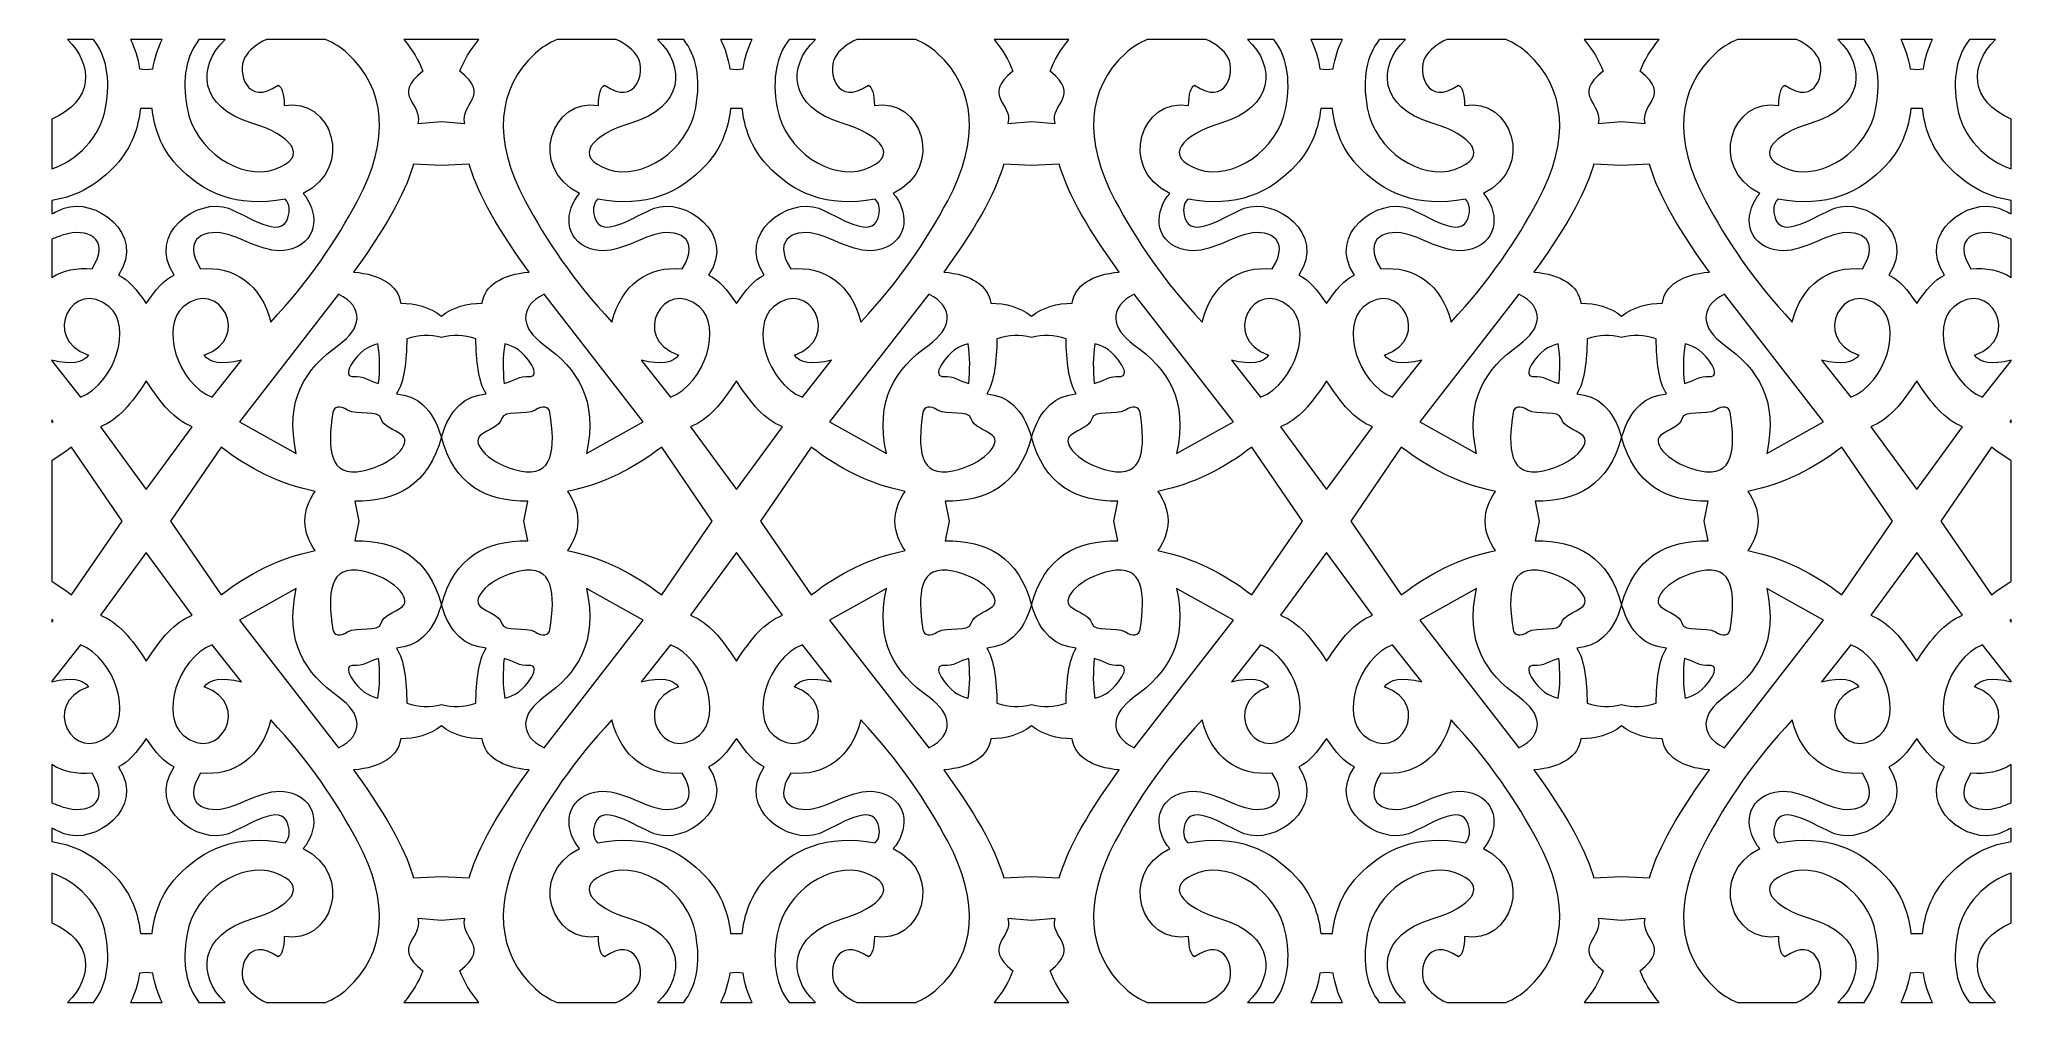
# Model space of a CAD drawing. Header units: millimetres. Extents: x -1215 to 1215, y -590 to 590.
import ezdxf

# ---------------------------------------------------------------- set-up
doc = ezdxf.new("R2010")
doc.units = ezdxf.units.MM
doc.header["$MEASUREMENT"] = 0
doc.layers.add('Layer 1', color=7, linetype='Continuous')

msp = doc.modelspace()

# ---------------------------------------------------------------- linework, layer by layer
at = {"layer": 'Layer 1', "color": 250, "lineweight": 20}
for points, knots in [([(-1148.7377, 589.9734), (-1133.7245, 570.3325), (-1127.4186, 543.2754), (-1134.106, 506.4682), (-1140.77, 469.7892), (-1169.533, 441.3754), (-1200.05, 431.6578), (-1200.05, 431.6578), (-1200.05, 492.491), (-1200.05, 492.491), (-1148.5418, 514.4229), (-1148.4874, 559.4687), (-1180.9066, 589.9734), (-1180.9066, 589.9734), (-1148.7377, 589.9734), (-1148.7377, 589.9734)], [0, 0, 0, 0, 0.2, 0.2, 0.2, 0.4, 0.4, 0.4, 0.6, 0.6, 0.6, 0.8, 0.8, 0.8, 1, 1, 1, 1]), ([(-1064.9146, 589.9734), (-1070.2417, 579.358), (-1074.0012, 567.4533), (-1076.1242, 554.2024), (-1076.1242, 554.2024), (-1084.2344, 553.5812), (-1084.2344, 553.5812), (-1084.2344, 553.5812), (-1092.3448, 554.2024), (-1092.3448, 554.2024), (-1094.4678, 567.4533), (-1098.2273, 579.358), (-1103.5544, 589.9734), (-1103.5544, 589.9734), (-1064.9146, 589.9734), (-1064.9146, 589.9734)], [0, 0, 0, 0, 0.2, 0.2, 0.2, 0.4, 0.4, 0.4, 0.6, 0.6, 0.6, 0.8, 0.8, 0.8, 1, 1, 1, 1]), ([(-825.4555, 392.4517), (-851.682, 343.3355), (-883.9343, 295.2549), (-931.7555, 243.6907), (-943.316, 289.7892), (-976.0542, 313.1387), (-1017.7866, 308.9766), (-1041.9625, 347.7579), (-1010.6853, 359.4017), (-982.8983, 350.729), (-957.3535, 342.7561), (-932.4596, 324.7283), (-905.5894, 333.6485), (-871.3669, 345.0093), (-874.4225, 380.9103), (-892.1098, 401.5913), (-827.8695, 432.8195), (-857.8529, 520.1204), (-915.22, 509.2125), (-915.4824, 523.06), (-917.7982, 531.7955), (-922.5919, 534.3608), (-961.5036, 506.8231), (-972.9692, 551.0273), (-963.8473, 567.5836), (-958.5221, 577.2492), (-948.8931, 584.9111), (-936.935, 589.9734), (-936.935, 589.9734), (-864.6738, 589.9734), (-864.6738, 589.9734), (-855.0078, 586.1139), (-845.8292, 580.5624), (-837.7676, 573.1207), (-791.0029, 529.9514), (-785.362, 467.5375), (-825.4555, 392.4517)], [0, 0, 0, 0, 0.083333333, 0.083333333, 0.083333333, 0.166666667, 0.166666667, 0.166666667, 0.25, 0.25, 0.25, 0.333333333, 0.333333333, 0.333333333, 0.416666667, 0.416666667, 0.416666667, 0.5, 0.5, 0.5, 0.583333333, 0.583333333, 0.583333333, 0.666666667, 0.666666667, 0.666666667, 0.75, 0.75, 0.75, 0.833333333, 0.833333333, 0.833333333, 0.916666667, 0.916666667, 0.916666667, 1, 1, 1, 1]), ([(-987.5624, 589.9734), (-1022.6009, 557.0041), (-1019.719, 507.0433), (-954.9272, 487.6427), (-907.6865, 473.4973), (-882.152, 446.2568), (-927.7197, 430.9436), (-968.3064, 417.3043), (-1024.677, 453.1568), (-1034.3629, 506.4682), (-1041.0503, 543.2754), (-1034.7444, 570.3325), (-1019.7312, 589.9734), (-1019.7312, 589.9734), (-987.5624, 589.9734), (-987.5624, 589.9734)], [0, 0, 0, 0, 0.2, 0.2, 0.2, 0.4, 0.4, 0.4, 0.6, 0.6, 0.6, 0.8, 0.8, 0.8, 1, 1, 1, 1]), ([(-677.0035, 589.9734), (-687.3571, 577.5449), (-695.3269, 564.3508), (-700.0327, 551.149), (-660.9159, 520.5216), (-700.9608, 511.6793), (-693.9676, 487.2763), (-693.9676, 487.2763), (-722.8396, 489.7719), (-722.8396, 489.7719), (-722.8396, 489.7719), (-751.7116, 487.2763), (-751.7116, 487.2763), (-744.7184, 511.6793), (-784.7635, 520.5216), (-745.6467, 551.149), (-750.3525, 564.3508), (-758.3223, 577.5449), (-768.6759, 589.9734), (-768.6759, 589.9734), (-677.0035, 589.9734), (-677.0035, 589.9734)], [0, 0, 0, 0, 0.142857143, 0.142857143, 0.142857143, 0.285714286, 0.285714286, 0.285714286, 0.428571429, 0.428571429, 0.428571429, 0.571428571, 0.571428571, 0.571428571, 0.714285714, 0.714285714, 0.714285714, 0.857142857, 0.857142857, 0.857142857, 1, 1, 1, 1]), ([(-462.7809, 350.729), (-434.994, 359.4017), (-403.7168, 347.7579), (-427.8928, 308.9766), (-469.6252, 313.1387), (-502.3633, 289.7892), (-513.9237, 243.6907), (-561.7451, 295.2549), (-593.9973, 343.3355), (-620.2239, 392.4517), (-660.3172, 467.5375), (-654.6763, 529.9514), (-607.9118, 573.1207), (-599.8502, 580.5624), (-590.6716, 586.1139), (-581.0056, 589.9734), (-581.0056, 589.9734), (-508.7442, 589.9734), (-508.7442, 589.9734), (-496.7861, 584.9111), (-487.1569, 577.2492), (-481.8317, 567.5836), (-472.7102, 551.0273), (-484.1757, 506.8231), (-523.0873, 534.3608), (-527.8812, 531.7955), (-530.1969, 523.06), (-530.4593, 509.2125), (-587.8265, 520.1204), (-617.8097, 432.8195), (-553.5693, 401.5913), (-571.2569, 380.9103), (-574.3125, 345.0093), (-540.0899, 333.6485), (-513.2197, 324.7283), (-488.3258, 342.7561), (-462.7809, 350.729)], [0, 0, 0, 0, 0.083333333, 0.083333333, 0.083333333, 0.166666667, 0.166666667, 0.166666667, 0.25, 0.25, 0.25, 0.333333333, 0.333333333, 0.333333333, 0.416666667, 0.416666667, 0.416666667, 0.5, 0.5, 0.5, 0.583333333, 0.583333333, 0.583333333, 0.666666667, 0.666666667, 0.666666667, 0.75, 0.75, 0.75, 0.833333333, 0.833333333, 0.833333333, 0.916666667, 0.916666667, 0.916666667, 1, 1, 1, 1]), ([(-411.3164, 506.4682), (-421.0022, 453.1568), (-477.373, 417.3043), (-517.9595, 430.9436), (-563.5273, 446.2568), (-537.9928, 473.4973), (-490.7522, 487.6427), (-425.9603, 507.0433), (-423.0784, 557.0041), (-458.117, 589.9734), (-458.117, 589.9734), (-425.9481, 589.9734), (-425.9481, 589.9734), (-410.9349, 570.3325), (-404.629, 543.2754), (-411.3164, 506.4682)], [0, 0, 0, 0, 0.2, 0.2, 0.2, 0.4, 0.4, 0.4, 0.6, 0.6, 0.6, 0.8, 0.8, 0.8, 1, 1, 1, 1]), ([(-342.1249, 589.9734), (-347.452, 579.358), (-351.2115, 567.4533), (-353.3345, 554.2024), (-353.3345, 554.2024), (-361.4448, 553.5812), (-361.4448, 553.5812), (-361.4448, 553.5812), (-369.555, 554.2024), (-369.555, 554.2024), (-371.678, 567.4533), (-375.4376, 579.358), (-380.7647, 589.9734), (-380.7647, 589.9734), (-342.1249, 589.9734), (-342.1249, 589.9734)], [0, 0, 0, 0, 0.2, 0.2, 0.2, 0.4, 0.4, 0.4, 0.6, 0.6, 0.6, 0.8, 0.8, 0.8, 1, 1, 1, 1]), ([(-114.9779, 573.1207), (-68.2132, 529.9514), (-62.5724, 467.5375), (-102.6658, 392.4517), (-128.8924, 343.3355), (-161.1446, 295.2549), (-208.9658, 243.6907), (-220.5262, 289.7892), (-253.2644, 313.1387), (-294.9969, 308.9766), (-319.173, 347.7579), (-287.8955, 359.4017), (-260.1087, 350.729), (-234.5637, 342.7561), (-209.67, 324.7283), (-182.7998, 333.6485), (-148.5771, 345.0093), (-151.6328, 380.9103), (-169.3202, 401.5913), (-105.0798, 432.8195), (-135.063, 520.1204), (-192.4302, 509.2125), (-192.6927, 523.06), (-195.0084, 531.7955), (-199.8023, 534.3608), (-238.7138, 506.8231), (-250.1795, 551.0273), (-241.0578, 567.5836), (-235.7326, 577.2492), (-226.1035, 584.9111), (-214.1455, 589.9734), (-214.1455, 589.9734), (-141.8841, 589.9734), (-141.8841, 589.9734), (-132.218, 586.1139), (-123.0395, 580.5624), (-114.9779, 573.1207)], [0, 0, 0, 0, 0.083333333, 0.083333333, 0.083333333, 0.166666667, 0.166666667, 0.166666667, 0.25, 0.25, 0.25, 0.333333333, 0.333333333, 0.333333333, 0.416666667, 0.416666667, 0.416666667, 0.5, 0.5, 0.5, 0.583333333, 0.583333333, 0.583333333, 0.666666667, 0.666666667, 0.666666667, 0.75, 0.75, 0.75, 0.833333333, 0.833333333, 0.833333333, 0.916666667, 0.916666667, 0.916666667, 1, 1, 1, 1]), ([(-232.1374, 487.6427), (-184.8967, 473.4973), (-159.3623, 446.2568), (-204.9301, 430.9436), (-245.5167, 417.3043), (-301.8873, 453.1568), (-311.5732, 506.4682), (-318.2606, 543.2754), (-311.9548, 570.3325), (-296.9416, 589.9734), (-296.9416, 589.9734), (-264.7725, 589.9734), (-264.7725, 589.9734), (-299.811, 557.0041), (-296.9292, 507.0433), (-232.1374, 487.6427)], [0, 0, 0, 0, 0.2, 0.2, 0.2, 0.4, 0.4, 0.4, 0.6, 0.6, 0.6, 0.8, 0.8, 0.8, 1, 1, 1, 1]), ([(22.757, 551.149), (61.8738, 520.5216), (21.8288, 511.6793), (28.822, 487.2763), (28.822, 487.2763), (-0.05, 489.7719), (-0.05, 489.7719), (-0.05, 489.7719), (-28.9219, 487.2763), (-28.9219, 487.2763), (-21.9288, 511.6793), (-61.9737, 520.5216), (-22.857, 551.149), (-27.5628, 564.3508), (-35.5326, 577.5449), (-45.8862, 589.9734), (-45.8862, 589.9734), (45.7862, 589.9734), (45.7862, 589.9734), (35.4326, 577.5449), (27.4628, 564.3508), (22.757, 551.149)], [0, 0, 0, 0, 0.142857143, 0.142857143, 0.142857143, 0.285714286, 0.285714286, 0.285714286, 0.428571429, 0.428571429, 0.428571429, 0.571428571, 0.571428571, 0.571428571, 0.714285714, 0.714285714, 0.714285714, 0.857142857, 0.857142857, 0.857142857, 1, 1, 1, 1]), ([(260.0088, 350.729), (287.7956, 359.4017), (319.073, 347.7579), (294.8969, 308.9766), (253.1644, 313.1387), (220.4263, 289.7892), (208.8658, 243.6907), (161.0446, 295.2549), (128.7925, 343.3355), (102.5658, 392.4517), (62.4725, 467.5375), (68.1132, 529.9514), (114.8779, 573.1207), (122.9395, 580.5624), (132.118, 586.1139), (141.7841, 589.9734), (141.7841, 589.9734), (214.0455, 589.9734), (214.0455, 589.9734), (226.0036, 584.9111), (235.6327, 577.2492), (240.9579, 567.5836), (250.0796, 551.0273), (238.6138, 506.8231), (199.7024, 534.3608), (194.9084, 531.7955), (192.5927, 523.06), (192.3303, 509.2125), (134.9631, 520.1204), (104.9799, 432.8195), (169.2202, 401.5913), (151.5328, 380.9103), (148.4771, 345.0093), (182.6998, 333.6485), (209.57, 324.7283), (234.4638, 342.7561), (260.0088, 350.729)], [0, 0, 0, 0, 0.083333333, 0.083333333, 0.083333333, 0.166666667, 0.166666667, 0.166666667, 0.25, 0.25, 0.25, 0.333333333, 0.333333333, 0.333333333, 0.416666667, 0.416666667, 0.416666667, 0.5, 0.5, 0.5, 0.583333333, 0.583333333, 0.583333333, 0.666666667, 0.666666667, 0.666666667, 0.75, 0.75, 0.75, 0.833333333, 0.833333333, 0.833333333, 0.916666667, 0.916666667, 0.916666667, 1, 1, 1, 1]), ([(311.4732, 506.4682), (301.7873, 453.1568), (245.4168, 417.3043), (204.8301, 430.9436), (159.2623, 446.2568), (184.7968, 473.4973), (232.0374, 487.6427), (296.8292, 507.0433), (299.7111, 557.0041), (264.6726, 589.9734), (264.6726, 589.9734), (296.8416, 589.9734), (296.8416, 589.9734), (311.8548, 570.3325), (318.1606, 543.2754), (311.4732, 506.4682)], [0, 0, 0, 0, 0.2, 0.2, 0.2, 0.4, 0.4, 0.4, 0.6, 0.6, 0.6, 0.8, 0.8, 0.8, 1, 1, 1, 1]), ([(380.6647, 589.9734), (375.3376, 579.358), (371.5781, 567.4533), (369.4551, 554.2024), (369.4551, 554.2024), (361.3448, 553.5812), (361.3448, 553.5812), (361.3448, 553.5812), (353.2345, 554.2024), (353.2345, 554.2024), (351.1115, 567.4533), (347.3521, 579.358), (342.025, 589.9734), (342.025, 589.9734), (380.6647, 589.9734), (380.6647, 589.9734)], [0, 0, 0, 0, 0.2, 0.2, 0.2, 0.4, 0.4, 0.4, 0.6, 0.6, 0.6, 0.8, 0.8, 0.8, 1, 1, 1, 1]), ([(607.8119, 573.1207), (654.5764, 529.9514), (660.2173, 467.5375), (620.124, 392.4517), (593.8973, 343.3355), (561.6451, 295.2549), (513.8238, 243.6907), (502.2634, 289.7892), (469.5253, 313.1387), (427.7929, 308.9766), (403.6168, 347.7579), (434.8941, 359.4017), (462.681, 350.729), (488.2259, 342.7561), (513.1198, 324.7283), (539.9899, 333.6485), (574.2125, 345.0093), (571.1569, 380.9103), (553.4694, 401.5913), (617.7097, 432.8195), (587.7266, 520.1204), (530.3593, 509.2125), (530.0969, 523.06), (527.7813, 531.7955), (522.9873, 534.3608), (484.0758, 506.8231), (472.6102, 551.0273), (481.7318, 567.5836), (487.057, 577.2492), (496.6861, 584.9111), (508.6442, 589.9734), (508.6442, 589.9734), (580.9056, 589.9734), (580.9056, 589.9734), (590.5717, 586.1139), (599.7503, 580.5624), (607.8119, 573.1207)], [0, 0, 0, 0, 0.083333333, 0.083333333, 0.083333333, 0.166666667, 0.166666667, 0.166666667, 0.25, 0.25, 0.25, 0.333333333, 0.333333333, 0.333333333, 0.416666667, 0.416666667, 0.416666667, 0.5, 0.5, 0.5, 0.583333333, 0.583333333, 0.583333333, 0.666666667, 0.666666667, 0.666666667, 0.75, 0.75, 0.75, 0.833333333, 0.833333333, 0.833333333, 0.916666667, 0.916666667, 0.916666667, 1, 1, 1, 1]), ([(458.0171, 589.9734), (422.9786, 557.0041), (425.8604, 507.0433), (490.6522, 487.6427), (537.8929, 473.4973), (563.4273, 446.2568), (517.8596, 430.9436), (477.2731, 417.3043), (420.9023, 453.1568), (411.2165, 506.4682), (404.5291, 543.2754), (410.8349, 570.3325), (425.8481, 589.9734), (425.8481, 589.9734), (458.0171, 589.9734), (458.0171, 589.9734)], [0, 0, 0, 0, 0.2, 0.2, 0.2, 0.4, 0.4, 0.4, 0.6, 0.6, 0.6, 0.8, 0.8, 0.8, 1, 1, 1, 1]), ([(745.5468, 551.149), (784.6636, 520.5216), (744.6184, 511.6793), (751.6117, 487.2763), (751.6117, 487.2763), (722.7396, 489.7719), (722.7396, 489.7719), (722.7396, 489.7719), (693.8676, 487.2763), (693.8676, 487.2763), (700.8609, 511.6793), (660.8159, 520.5216), (699.9327, 551.149), (695.2269, 564.3508), (687.2571, 577.5449), (676.9035, 589.9734), (676.9035, 589.9734), (768.576, 589.9734), (768.576, 589.9734), (758.2224, 577.5449), (750.2526, 564.3508), (745.5468, 551.149)], [0, 0, 0, 0, 0.142857143, 0.142857143, 0.142857143, 0.285714286, 0.285714286, 0.285714286, 0.428571429, 0.428571429, 0.428571429, 0.571428571, 0.571428571, 0.571428571, 0.714285714, 0.714285714, 0.714285714, 0.857142857, 0.857142857, 0.857142857, 1, 1, 1, 1]), ([(963.7474, 567.5836), (972.8692, 551.0273), (961.4036, 506.8231), (922.4919, 534.3608), (917.6982, 531.7955), (915.3825, 523.06), (915.12, 509.2125), (857.7529, 520.1204), (827.7696, 432.8195), (892.0098, 401.5913), (874.3226, 380.9103), (871.2669, 345.0093), (905.4894, 333.6485), (932.3597, 324.7283), (957.2535, 342.7561), (982.7983, 350.729), (1010.5853, 359.4017), (1041.8626, 347.7579), (1017.6866, 308.9766), (975.9542, 313.1387), (943.216, 289.7892), (931.6556, 243.6907), (883.8344, 295.2549), (851.582, 343.3355), (825.3555, 392.4517), (785.262, 467.5375), (790.9029, 529.9514), (837.6676, 573.1207), (845.7292, 580.5624), (854.9077, 586.1139), (864.5738, 589.9734), (864.5738, 589.9734), (936.8351, 589.9734), (936.8351, 589.9734), (948.7931, 584.9111), (958.4222, 577.2492), (963.7474, 567.5836)], [0, 0, 0, 0, 0.083333333, 0.083333333, 0.083333333, 0.166666667, 0.166666667, 0.166666667, 0.25, 0.25, 0.25, 0.333333333, 0.333333333, 0.333333333, 0.416666667, 0.416666667, 0.416666667, 0.5, 0.5, 0.5, 0.583333333, 0.583333333, 0.583333333, 0.666666667, 0.666666667, 0.666666667, 0.75, 0.75, 0.75, 0.833333333, 0.833333333, 0.833333333, 0.916666667, 0.916666667, 0.916666667, 1, 1, 1, 1]), ([(1019.6313, 589.9734), (1034.6445, 570.3325), (1040.9504, 543.2754), (1034.263, 506.4682), (1024.5771, 453.1568), (968.2064, 417.3043), (927.6197, 430.9436), (882.0521, 446.2568), (907.5865, 473.4973), (954.8273, 487.6427), (1019.619, 507.0433), (1022.5008, 557.0041), (987.4624, 589.9734), (987.4624, 589.9734), (1019.6313, 589.9734), (1019.6313, 589.9734)], [0, 0, 0, 0, 0.2, 0.2, 0.2, 0.4, 0.4, 0.4, 0.6, 0.6, 0.6, 0.8, 0.8, 0.8, 1, 1, 1, 1]), ([(1064.8146, 589.9734), (1064.8146, 589.9734), (1103.4545, 589.9734), (1103.4545, 589.9734), (1098.1274, 579.358), (1094.3679, 567.4533), (1092.2449, 554.2024), (1092.2449, 554.2024), (1084.1345, 553.5812), (1084.1345, 553.5812), (1084.1345, 553.5812), (1076.0242, 554.2024), (1076.0242, 554.2024), (1073.9012, 567.4533), (1070.1417, 579.358), (1064.8146, 589.9734)], [0, 0, 0, 0, 0.2, 0.2, 0.2, 0.4, 0.4, 0.4, 0.6, 0.6, 0.6, 0.8, 0.8, 0.8, 1, 1, 1, 1]), ([(1148.6378, 589.9734), (1148.6378, 589.9734), (1180.8066, 589.9734), (1180.8066, 589.9734), (1148.3874, 559.4687), (1148.4418, 514.4231), (1199.95, 492.4911), (1199.95, 492.4911), (1199.95, 431.6578), (1199.95, 431.6578), (1169.4331, 441.3755), (1140.6701, 469.7892), (1134.0061, 506.4682), (1127.3187, 543.2754), (1133.6246, 570.3325), (1148.6378, 589.9734)], [0, 0, 0, 0, 0.2, 0.2, 0.2, 0.4, 0.4, 0.4, 0.6, 0.6, 0.6, 0.8, 0.8, 0.8, 1, 1, 1, 1]), ([(-914.169, 394.6084), (-908.3246, 388.2994), (-908.1928, 380.0955), (-910.7404, 371.6304), (-919.1217, 343.7813), (-960.3716, 374.5778), (-983.4598, 383.2469), (-1020.4669, 397.1424), (-1084.7138, 352.751), (-1050.2195, 301.3792), (-1062.8232, 295.6971), (-1072.2495, 283.5886), (-1084.2344, 266.6394), (-1096.2194, 283.5886), (-1105.6458, 295.6971), (-1118.2495, 301.3792), (-1083.7552, 352.751), (-1148.0019, 397.1424), (-1185.0092, 383.2469), (-1189.4676, 381.5729), (-1194.6046, 379.0726), (-1200.05, 376.33), (-1200.05, 376.33), (-1200.05, 392.8289), (-1200.05, 392.8289), (-1167.8733, 397.6613), (-1142.5312, 413.6294), (-1121.7265, 436.1877), (-1101.35, 458.2818), (-1094.0483, 482.3848), (-1091.422, 505.483), (-1091.422, 505.483), (-1084.2344, 505.7705), (-1084.2344, 505.7705), (-1084.2344, 505.7705), (-1077.047, 505.483), (-1077.047, 505.483), (-1074.4207, 482.3848), (-1067.119, 458.2818), (-1046.7425, 436.1877), (-1015.4354, 402.2417), (-973.86, 383.2089), (-914.169, 394.6084)], [0, 0, 0, 0, 0.071428571, 0.071428571, 0.071428571, 0.142857143, 0.142857143, 0.142857143, 0.214285714, 0.214285714, 0.214285714, 0.285714286, 0.285714286, 0.285714286, 0.357142857, 0.357142857, 0.357142857, 0.428571429, 0.428571429, 0.428571429, 0.5, 0.5, 0.5, 0.571428571, 0.571428571, 0.571428571, 0.642857143, 0.642857143, 0.642857143, 0.714285714, 0.714285714, 0.714285714, 0.785714286, 0.785714286, 0.785714286, 0.857142857, 0.857142857, 0.857142857, 0.928571429, 0.928571429, 0.928571429, 1, 1, 1, 1]), ([(-191.3795, 394.6084), (-185.5348, 388.2994), (-185.4033, 380.0955), (-187.9508, 371.6304), (-196.3321, 343.7813), (-237.5819, 374.5778), (-260.6702, 383.2469), (-297.6773, 397.1424), (-361.9242, 352.751), (-327.4299, 301.3792), (-340.0335, 295.6971), (-349.4598, 283.5886), (-361.4448, 266.6394), (-373.4298, 283.5886), (-382.8562, 295.6971), (-395.4599, 301.3792), (-360.9654, 352.751), (-425.2122, 397.1424), (-462.2195, 383.2469), (-485.3078, 374.5778), (-526.5577, 343.7813), (-534.939, 371.6304), (-537.4864, 380.0955), (-537.3547, 388.2994), (-531.5103, 394.6084), (-471.8193, 383.2089), (-430.2439, 402.2417), (-398.9368, 436.1877), (-378.5603, 458.2818), (-371.2586, 482.3848), (-368.6324, 505.483), (-368.6324, 505.483), (-361.4448, 505.7705), (-361.4448, 505.7705), (-361.4448, 505.7705), (-354.2573, 505.483), (-354.2573, 505.483), (-351.6311, 482.3848), (-344.3294, 458.2818), (-323.9527, 436.1877), (-292.6457, 402.2417), (-251.0704, 383.2089), (-191.3795, 394.6084)], [0, 0, 0, 0, 0.071428571, 0.071428571, 0.071428571, 0.142857143, 0.142857143, 0.142857143, 0.214285714, 0.214285714, 0.214285714, 0.285714286, 0.285714286, 0.285714286, 0.357142857, 0.357142857, 0.357142857, 0.428571429, 0.428571429, 0.428571429, 0.5, 0.5, 0.5, 0.571428571, 0.571428571, 0.571428571, 0.642857143, 0.642857143, 0.642857143, 0.714285714, 0.714285714, 0.714285714, 0.785714286, 0.785714286, 0.785714286, 0.857142857, 0.857142857, 0.857142857, 0.928571429, 0.928571429, 0.928571429, 1, 1, 1, 1]), ([(531.4103, 394.6084), (537.2547, 388.2994), (537.3864, 380.0955), (534.839, 371.6304), (526.4577, 343.7813), (485.2079, 374.5778), (462.1195, 383.2469), (425.1122, 397.1424), (360.8654, 352.751), (395.3599, 301.3792), (382.7563, 295.6971), (373.3298, 283.5886), (361.3448, 266.6394), (349.3598, 283.5886), (339.9335, 295.6971), (327.3299, 301.3792), (361.8243, 352.751), (297.5774, 397.1424), (260.5703, 383.2469), (237.4819, 374.5778), (196.2322, 343.7813), (187.8509, 371.6304), (185.3033, 380.0955), (185.4349, 388.2994), (191.2795, 394.6084), (250.9705, 383.2089), (292.5457, 402.2417), (323.8528, 436.1877), (344.2294, 458.2818), (351.5311, 482.3848), (354.1573, 505.483), (354.1573, 505.483), (361.3448, 505.7705), (361.3448, 505.7705), (361.3448, 505.7705), (368.5325, 505.483), (368.5325, 505.483), (371.1587, 482.3848), (378.4604, 458.2818), (398.8368, 436.1877), (430.1439, 402.2417), (471.7193, 383.2089), (531.4103, 394.6084)], [0, 0, 0, 0, 0.071428571, 0.071428571, 0.071428571, 0.142857143, 0.142857143, 0.142857143, 0.214285714, 0.214285714, 0.214285714, 0.285714286, 0.285714286, 0.285714286, 0.357142857, 0.357142857, 0.357142857, 0.428571429, 0.428571429, 0.428571429, 0.5, 0.5, 0.5, 0.571428571, 0.571428571, 0.571428571, 0.642857143, 0.642857143, 0.642857143, 0.714285714, 0.714285714, 0.714285714, 0.785714286, 0.785714286, 0.785714286, 0.857142857, 0.857142857, 0.857142857, 0.928571429, 0.928571429, 0.928571429, 1, 1, 1, 1]), ([(1121.6265, 436.1877), (1142.4312, 413.6294), (1167.7733, 397.6613), (1199.95, 392.8289), (1199.95, 392.8289), (1199.95, 376.33), (1199.95, 376.33), (1194.5046, 379.0726), (1189.3676, 381.5729), (1184.9092, 383.2469), (1147.9019, 397.1424), (1083.6552, 352.751), (1118.1496, 301.3792), (1105.5458, 295.6971), (1096.1195, 283.5886), (1084.1345, 266.6394), (1072.1496, 283.5886), (1062.7232, 295.6971), (1050.1195, 301.3792), (1084.6139, 352.751), (1020.367, 397.1424), (983.3598, 383.2469), (960.2716, 374.5778), (919.0217, 343.7813), (910.6405, 371.6304), (908.0929, 380.0955), (908.2246, 388.2994), (914.0691, 394.6084), (973.7601, 383.2089), (1015.3355, 402.2417), (1046.6426, 436.1877), (1067.019, 458.2818), (1074.3207, 482.3848), (1076.947, 505.483), (1076.947, 505.483), (1084.1345, 505.7705), (1084.1345, 505.7705), (1084.1345, 505.7705), (1091.322, 505.483), (1091.322, 505.483), (1093.9484, 482.3848), (1101.25, 458.2818), (1121.6265, 436.1877)], [0, 0, 0, 0, 0.071428571, 0.071428571, 0.071428571, 0.142857143, 0.142857143, 0.142857143, 0.214285714, 0.214285714, 0.214285714, 0.285714286, 0.285714286, 0.285714286, 0.357142857, 0.357142857, 0.357142857, 0.428571429, 0.428571429, 0.428571429, 0.5, 0.5, 0.5, 0.571428571, 0.571428571, 0.571428571, 0.642857143, 0.642857143, 0.642857143, 0.714285714, 0.714285714, 0.714285714, 0.785714286, 0.785714286, 0.785714286, 0.857142857, 0.857142857, 0.857142857, 0.928571429, 0.928571429, 0.928571429, 1, 1, 1, 1]), ([(-615.425, 305.1338), (-649.2353, 302.1564), (-669.6991, 288.5015), (-673.002, 267.1338), (-691.045, 266.6162), (-708.2735, 262.2709), (-722.8396, 251.1007), (-737.4057, 262.2709), (-754.6342, 266.6162), (-772.6772, 267.1338), (-775.9803, 288.5015), (-796.4439, 302.1564), (-830.2544, 305.1338), (-784.0857, 368.8132), (-764.9936, 408.5527), (-756.9101, 437.5052), (-756.9101, 437.5052), (-722.8396, 435.8442), (-722.8396, 435.8442), (-722.8396, 435.8442), (-688.7691, 437.5052), (-688.7691, 437.5052), (-680.6856, 408.5527), (-661.5935, 368.8132), (-615.425, 305.1338)], [0, 0, 0, 0, 0.125, 0.125, 0.125, 0.25, 0.25, 0.25, 0.375, 0.375, 0.375, 0.5, 0.5, 0.5, 0.625, 0.625, 0.625, 0.75, 0.75, 0.75, 0.875, 0.875, 0.875, 1, 1, 1, 1]), ([(34.0205, 437.5052), (42.104, 408.5527), (61.1961, 368.8132), (107.3648, 305.1338), (73.5543, 302.1564), (53.0906, 288.5015), (49.7877, 267.1338), (31.7446, 266.6162), (14.5161, 262.2709), (-0.05, 251.1007), (-14.616, 262.2709), (-31.8446, 266.6162), (-49.8877, 267.1338), (-53.1906, 288.5015), (-73.6543, 302.1564), (-107.4648, 305.1338), (-61.2961, 368.8132), (-42.204, 408.5527), (-34.1205, 437.5052), (-34.1205, 437.5052), (-0.05, 435.8442), (-0.05, 435.8442), (-0.05, 435.8442), (34.0205, 437.5052), (34.0205, 437.5052)], [0, 0, 0, 0, 0.125, 0.125, 0.125, 0.25, 0.25, 0.25, 0.375, 0.375, 0.375, 0.5, 0.5, 0.5, 0.625, 0.625, 0.625, 0.75, 0.75, 0.75, 0.875, 0.875, 0.875, 1, 1, 1, 1]), ([(722.7396, 435.8442), (722.7396, 435.8442), (756.8101, 437.5052), (756.8101, 437.5052), (764.8936, 408.5527), (783.9857, 368.8132), (830.1544, 305.1338), (796.3439, 302.1564), (775.8803, 288.5015), (772.5773, 267.1338), (754.5343, 266.6162), (737.3057, 262.2709), (722.7396, 251.1007), (708.1736, 262.2709), (690.945, 266.6162), (672.902, 267.1338), (669.5992, 288.5015), (649.1354, 302.1564), (615.3251, 305.1338), (661.4935, 368.8132), (680.5856, 408.5527), (688.6692, 437.5052), (688.6692, 437.5052), (722.7396, 435.8442), (722.7396, 435.8442)], [0, 0, 0, 0, 0.125, 0.125, 0.125, 0.25, 0.25, 0.25, 0.375, 0.375, 0.375, 0.5, 0.5, 0.5, 0.625, 0.625, 0.625, 0.75, 0.75, 0.75, 0.875, 0.875, 0.875, 1, 1, 1, 1]), ([(-1185.5707, 350.729), (-1157.7837, 359.4017), (-1126.5064, 347.7579), (-1150.6824, 308.9766), (-1169.2864, 310.832), (-1186.1003, 307.2154), (-1200.05, 298.558), (-1200.05, 298.558), (-1200.05, 345.3609), (-1200.05, 345.3609), (-1195.235, 347.3436), (-1190.4146, 349.2172), (-1185.5707, 350.729)], [0, 0, 0, 0, 0.25, 0.25, 0.25, 0.5, 0.5, 0.5, 0.75, 0.75, 0.75, 1, 1, 1, 1]), ([(1185.4707, 350.729), (1190.3146, 349.2172), (1195.135, 347.3436), (1199.95, 345.3609), (1199.95, 345.3609), (1199.95, 298.5581), (1199.95, 298.5581), (1186.0003, 307.2155), (1169.1864, 310.832), (1150.5825, 308.9766), (1126.4065, 347.7579), (1157.6837, 359.4017), (1185.4707, 350.729)], [0, 0, 0, 0, 0.25, 0.25, 0.25, 0.5, 0.5, 0.5, 0.75, 0.75, 0.75, 1, 1, 1, 1]), ([(-1129.5849, 262.603), (-1101.5587, 238.6994), (-1121.8005, 168.9237), (-1165.0136, 151.7009), (-1165.0136, 151.7009), (-1200.05, 196.2334), (-1200.05, 196.2334), (-1200.05, 196.2334), (-1200.05, 196.9488), (-1200.05, 196.9488), (-1175.6854, 190.8915), (-1161.8173, 193.9684), (-1155.1552, 203.3175), (-1214.8139, 223.8896), (-1173.1058, 299.7221), (-1129.5849, 262.603)], [0, 0, 0, 0, 0.2, 0.2, 0.2, 0.4, 0.4, 0.4, 0.6, 0.6, 0.6, 0.8, 0.8, 0.8, 1, 1, 1, 1]), ([(-1038.8841, 262.603), (-995.3631, 299.7221), (-953.6551, 223.8896), (-1013.3138, 203.3175), (-1006.5879, 193.879), (-992.5195, 190.8315), (-967.7186, 197.1235), (-967.7186, 197.1235), (-1003.4554, 151.7009), (-1003.4554, 151.7009), (-1046.6685, 168.9237), (-1066.9102, 238.6994), (-1038.8841, 262.603)], [0, 0, 0, 0, 0.25, 0.25, 0.25, 0.5, 0.5, 0.5, 0.75, 0.75, 0.75, 1, 1, 1, 1]), ([(-406.7952, 262.603), (-378.7691, 238.6994), (-399.0108, 168.9237), (-442.2239, 151.7009), (-442.2239, 151.7009), (-477.9606, 197.1235), (-477.9606, 197.1235), (-453.1599, 190.8315), (-439.0913, 193.879), (-432.3654, 203.3175), (-492.0243, 223.8896), (-450.3161, 299.7221), (-406.7952, 262.603)], [0, 0, 0, 0, 0.25, 0.25, 0.25, 0.5, 0.5, 0.5, 0.75, 0.75, 0.75, 1, 1, 1, 1]), ([(-290.5242, 203.3175), (-283.7982, 193.879), (-269.7298, 190.8315), (-244.9289, 197.1235), (-244.9289, 197.1235), (-280.6658, 151.7009), (-280.6658, 151.7009), (-323.8789, 168.9237), (-344.1205, 238.6994), (-316.0945, 262.603), (-272.5735, 299.7221), (-230.8655, 223.8896), (-290.5242, 203.3175)], [0, 0, 0, 0, 0.25, 0.25, 0.25, 0.5, 0.5, 0.5, 0.75, 0.75, 0.75, 1, 1, 1, 1]), ([(315.9946, 262.603), (344.0205, 238.6994), (323.779, 168.9237), (280.5659, 151.7009), (280.5659, 151.7009), (244.829, 197.1235), (244.829, 197.1235), (269.6299, 190.8315), (283.6982, 193.879), (290.4243, 203.3175), (230.7655, 223.8896), (272.4735, 299.7221), (315.9946, 262.603)], [0, 0, 0, 0, 0.25, 0.25, 0.25, 0.5, 0.5, 0.5, 0.75, 0.75, 0.75, 1, 1, 1, 1]), ([(432.2654, 203.3175), (438.9914, 193.879), (453.0599, 190.8315), (477.8606, 197.1235), (477.8606, 197.1235), (442.1239, 151.7009), (442.1239, 151.7009), (398.9108, 168.9237), (378.6691, 238.6994), (406.6952, 262.603), (450.2161, 299.7221), (491.9244, 223.8896), (432.2654, 203.3175)], [0, 0, 0, 0, 0.25, 0.25, 0.25, 0.5, 0.5, 0.5, 0.75, 0.75, 0.75, 1, 1, 1, 1]), ([(1038.7842, 262.603), (1066.8103, 238.6994), (1046.5685, 168.9237), (1003.3554, 151.7009), (1003.3554, 151.7009), (967.6187, 197.1235), (967.6187, 197.1235), (992.4196, 190.8315), (1006.4879, 193.879), (1013.2138, 203.3175), (953.5551, 223.8896), (995.2632, 299.7221), (1038.7842, 262.603)], [0, 0, 0, 0, 0.25, 0.25, 0.25, 0.5, 0.5, 0.5, 0.75, 0.75, 0.75, 1, 1, 1, 1]), ([(1129.4849, 262.603), (1173.0059, 299.7221), (1214.714, 223.8896), (1155.0552, 203.3175), (1161.7173, 193.9684), (1175.5854, 190.8915), (1199.95, 196.9488), (1199.95, 196.9488), (1199.95, 196.2334), (1199.95, 196.2334), (1199.95, 196.2334), (1164.9136, 151.7009), (1164.9136, 151.7009), (1121.7005, 168.9237), (1101.4588, 238.6994), (1129.4849, 262.603)], [0, 0, 0, 0, 0.2, 0.2, 0.2, 0.4, 0.4, 0.4, 0.6, 0.6, 0.6, 0.8, 0.8, 0.8, 1, 1, 1, 1]), ([(-848.6284, 278.0192), (-815.9723, 261.0643), (-821.1711, 235.6501), (-848.271, 216.0676), (-889.9726, 185.9337), (-914.9316, 148.7258), (-900.4663, 82.581), (-900.4663, 82.581), (-970.1789, 121.6002), (-970.1789, 121.6002), (-970.1789, 121.6002), (-848.6284, 278.0192), (-848.6284, 278.0192)], [0, 0, 0, 0, 0.25, 0.25, 0.25, 0.5, 0.5, 0.5, 0.75, 0.75, 0.75, 1, 1, 1, 1]), ([(-597.0508, 278.0192), (-597.0508, 278.0192), (-475.5001, 121.6002), (-475.5001, 121.6002), (-475.5001, 121.6002), (-545.2131, 82.581), (-545.2131, 82.581), (-530.7478, 148.7258), (-555.7067, 185.9337), (-597.4082, 216.0676), (-624.5083, 235.6501), (-629.7069, 261.0643), (-597.0508, 278.0192)], [0, 0, 0, 0, 0.25, 0.25, 0.25, 0.5, 0.5, 0.5, 0.75, 0.75, 0.75, 1, 1, 1, 1]), ([(-125.4813, 216.0676), (-167.1831, 185.9337), (-192.1419, 148.7258), (-177.6766, 82.581), (-177.6766, 82.581), (-247.3894, 121.6002), (-247.3894, 121.6002), (-247.3894, 121.6002), (-125.8388, 278.0192), (-125.8388, 278.0192), (-93.1826, 261.0643), (-98.3814, 235.6501), (-125.4813, 216.0676)], [0, 0, 0, 0, 0.25, 0.25, 0.25, 0.5, 0.5, 0.5, 0.75, 0.75, 0.75, 1, 1, 1, 1]), ([(125.7389, 278.0192), (125.7389, 278.0192), (247.2894, 121.6002), (247.2894, 121.6002), (247.2894, 121.6002), (177.5767, 82.581), (177.5767, 82.581), (192.042, 148.7258), (167.0831, 185.9337), (125.3814, 216.0676), (98.2814, 235.6501), (93.0827, 261.0643), (125.7389, 278.0192)], [0, 0, 0, 0, 0.25, 0.25, 0.25, 0.5, 0.5, 0.5, 0.75, 0.75, 0.75, 1, 1, 1, 1]), ([(596.9508, 278.0192), (629.607, 261.0643), (624.4083, 235.6501), (597.3082, 216.0676), (555.6067, 185.9337), (530.6478, 148.7258), (545.1131, 82.581), (545.1131, 82.581), (475.4002, 121.6002), (475.4002, 121.6002), (475.4002, 121.6002), (596.9508, 278.0192), (596.9508, 278.0192)], [0, 0, 0, 0, 0.25, 0.25, 0.25, 0.5, 0.5, 0.5, 0.75, 0.75, 0.75, 1, 1, 1, 1]), ([(848.5285, 278.0192), (848.5285, 278.0192), (970.0789, 121.6002), (970.0789, 121.6002), (970.0789, 121.6002), (900.3663, 82.581), (900.3663, 82.581), (914.8317, 148.7258), (889.8727, 185.9337), (848.1711, 216.0676), (821.0712, 235.6501), (815.8723, 261.0643), (848.5285, 278.0192)], [0, 0, 0, 0, 0.25, 0.25, 0.25, 0.5, 0.5, 0.5, 0.75, 0.75, 0.75, 1, 1, 1, 1]), ([(-722.8396, 102.576), (-733.5461, 138.2854), (-752.7248, 153.8774), (-777.7011, 155.705), (-768.0853, 171.1381), (-765.6137, 195.9745), (-765.1415, 223.4441), (-750.1084, 228.3478), (-737.1777, 228.1333), (-722.8396, 225.0474), (-708.5014, 228.1333), (-695.5708, 228.3478), (-680.5377, 223.4441), (-680.0657, 195.9745), (-677.594, 171.1381), (-667.9781, 155.705), (-692.9544, 153.8774), (-712.1333, 138.2854), (-722.8396, 102.576)], [0, 0, 0, 0, 0.166666667, 0.166666667, 0.166666667, 0.333333333, 0.333333333, 0.333333333, 0.5, 0.5, 0.5, 0.666666667, 0.666666667, 0.666666667, 0.833333333, 0.833333333, 0.833333333, 1, 1, 1, 1]), ([(-0.05, 225.0474), (14.2882, 228.1333), (27.2188, 228.3478), (42.2519, 223.4441), (42.7238, 195.9745), (45.1958, 171.1381), (54.8115, 155.705), (29.8352, 153.8774), (10.6565, 138.2854), (-0.05, 102.576), (-10.7564, 138.2854), (-29.9352, 153.8774), (-54.9115, 155.705), (-45.2957, 171.1381), (-42.8238, 195.9745), (-42.3518, 223.4441), (-27.3188, 228.3478), (-14.3882, 228.1333), (-0.05, 225.0474)], [0, 0, 0, 0, 0.166666667, 0.166666667, 0.166666667, 0.333333333, 0.333333333, 0.333333333, 0.5, 0.5, 0.5, 0.666666667, 0.666666667, 0.666666667, 0.833333333, 0.833333333, 0.833333333, 1, 1, 1, 1]), ([(722.7396, 225.0474), (737.0778, 228.1333), (750.0084, 228.3478), (765.0415, 223.4441), (765.5137, 195.9745), (767.9853, 171.1381), (777.6012, 155.705), (752.6248, 153.8774), (733.4462, 138.2854), (722.7396, 102.576), (712.0333, 138.2854), (692.8545, 153.8774), (667.8781, 155.705), (677.4941, 171.1381), (679.9658, 195.9745), (680.4378, 223.4441), (695.4709, 228.3478), (708.4014, 228.1333), (722.7396, 225.0474)], [0, 0, 0, 0, 0.166666667, 0.166666667, 0.166666667, 0.333333333, 0.333333333, 0.333333333, 0.5, 0.5, 0.5, 0.666666667, 0.666666667, 0.666666667, 0.833333333, 0.833333333, 0.833333333, 1, 1, 1, 1]), ([(-800.5279, 217.0409), (-797.9877, 201.0762), (-798.0837, 184.7959), (-799.6582, 168.3381), (-809.8032, 171.2521), (-819.4509, 178.4396), (-830.093, 177.0798), (-837.4542, 176.1391), (-838.5843, 182.7904), (-833.5714, 190.8164), (-822.8625, 208.6337), (-811.7514, 214.5091), (-800.5279, 217.0409)], [0, 0, 0, 0, 0.25, 0.25, 0.25, 0.5, 0.5, 0.5, 0.75, 0.75, 0.75, 1, 1, 1, 1]), ([(-612.108, 190.8164), (-607.0949, 182.7904), (-608.2251, 176.1391), (-615.5863, 177.0798), (-626.2282, 178.4396), (-635.876, 171.2521), (-646.021, 168.3381), (-647.5957, 184.7959), (-647.6916, 201.0762), (-645.1514, 217.0409), (-633.928, 214.5091), (-622.8169, 208.6337), (-612.108, 190.8164)], [0, 0, 0, 0, 0.25, 0.25, 0.25, 0.5, 0.5, 0.5, 0.75, 0.75, 0.75, 1, 1, 1, 1]), ([(-77.7383, 217.0409), (-75.1979, 201.0762), (-75.2938, 184.7959), (-76.8686, 168.3381), (-87.0136, 171.2521), (-96.6613, 178.4396), (-107.3035, 177.0798), (-114.6647, 176.1391), (-115.7946, 182.7904), (-110.7816, 190.8164), (-100.0726, 208.6337), (-88.9617, 214.5091), (-77.7383, 217.0409)], [0, 0, 0, 0, 0.25, 0.25, 0.25, 0.5, 0.5, 0.5, 0.75, 0.75, 0.75, 1, 1, 1, 1]), ([(77.6384, 217.0409), (88.8617, 214.5091), (99.9727, 208.6337), (110.6817, 190.8164), (115.6947, 182.7904), (114.5647, 176.1391), (107.2035, 177.0798), (96.5614, 178.4396), (86.9136, 171.2521), (76.7687, 168.3381), (75.1939, 184.7959), (75.098, 201.0762), (77.6384, 217.0409)], [0, 0, 0, 0, 0.25, 0.25, 0.25, 0.5, 0.5, 0.5, 0.75, 0.75, 0.75, 1, 1, 1, 1]), ([(645.0515, 217.0409), (647.5916, 201.0762), (647.4957, 184.7959), (645.921, 168.3381), (635.776, 171.2521), (626.1283, 178.4396), (615.4863, 177.0798), (608.1251, 176.1391), (606.995, 182.7904), (612.008, 190.8164), (622.7169, 208.6337), (633.828, 214.5091), (645.0515, 217.0409)], [0, 0, 0, 0, 0.25, 0.25, 0.25, 0.5, 0.5, 0.5, 0.75, 0.75, 0.75, 1, 1, 1, 1]), ([(800.4279, 217.0409), (811.6515, 214.5091), (822.7626, 208.6337), (833.4714, 190.8164), (838.4843, 182.7904), (837.3543, 176.1391), (829.9931, 177.0798), (819.3509, 178.4396), (809.7032, 171.2521), (799.5583, 168.3381), (797.9837, 184.7959), (797.8877, 201.0762), (800.4279, 217.0409)], [0, 0, 0, 0, 0.25, 0.25, 0.25, 0.5, 0.5, 0.5, 0.75, 0.75, 0.75, 1, 1, 1, 1]), ([(-1084.2344, 171.674), (-1066.0041, 144.1997), (-1050.0611, 123.6904), (-1027.9749, 115.5978), (-1027.9749, 115.5978), (-1084.2344, 38.6834), (-1084.2344, 38.6834), (-1084.2344, 38.6834), (-1140.494, 115.5978), (-1140.494, 115.5978), (-1118.4079, 123.6904), (-1102.4649, 144.1997), (-1084.2344, 171.674)], [0, 0, 0, 0, 0.25, 0.25, 0.25, 0.5, 0.5, 0.5, 0.75, 0.75, 0.75, 1, 1, 1, 1]), ([(-305.1853, 115.5978), (-305.1853, 115.5978), (-361.4448, 38.6834), (-361.4448, 38.6834), (-361.4448, 38.6834), (-417.7043, 115.5978), (-417.7043, 115.5978), (-395.6181, 123.6904), (-379.6753, 144.1997), (-361.4448, 171.674), (-343.2142, 144.1997), (-327.2715, 123.6904), (-305.1853, 115.5978)], [0, 0, 0, 0, 0.25, 0.25, 0.25, 0.5, 0.5, 0.5, 0.75, 0.75, 0.75, 1, 1, 1, 1]), ([(361.3448, 171.674), (379.5754, 144.1997), (395.5182, 123.6904), (417.6043, 115.5978), (417.6043, 115.5978), (361.3448, 38.6834), (361.3448, 38.6834), (361.3448, 38.6834), (305.0854, 115.5978), (305.0854, 115.5978), (327.1715, 123.6904), (343.1143, 144.1997), (361.3448, 171.674)], [0, 0, 0, 0, 0.25, 0.25, 0.25, 0.5, 0.5, 0.5, 0.75, 0.75, 0.75, 1, 1, 1, 1]), ([(1084.1345, 171.674), (1102.3649, 144.1997), (1118.3079, 123.6904), (1140.3941, 115.5978), (1140.3941, 115.5978), (1084.1345, 38.6834), (1084.1345, 38.6834), (1084.1345, 38.6834), (1027.875, 115.5978), (1027.875, 115.5978), (1049.9611, 123.6904), (1065.9041, 144.1997), (1084.1345, 171.674)], [0, 0, 0, 0, 0.25, 0.25, 0.25, 0.5, 0.5, 0.5, 0.75, 0.75, 0.75, 1, 1, 1, 1]), ([(-1198.2901, 121.6002), (-1198.2901, 121.6002), (-1200.05, 120.6152), (-1200.05, 120.6152), (-1200.05, 120.6152), (-1200.05, 123.865), (-1200.05, 123.865), (-1200.05, 123.865), (-1198.2901, 121.6002), (-1198.2901, 121.6002)], [0, 0, 0, 0, 0.333333333, 0.333333333, 0.333333333, 0.666666667, 0.666666667, 0.666666667, 1, 1, 1, 1]), ([(-837.803, 135.9803), (-825.811, 128.2781), (-799.7186, 137.4446), (-796.6148, 125.047), (-794.1965, 115.388), (-781.1194, 113.0443), (-770.5278, 104.65), (-758.7374, 95.3053), (-782.2448, 69.1774), (-819.0612, 61.3229), (-860.4639, 52.49), (-862.6288, 89.3657), (-855.8752, 132.7761), (-854.6485, 140.6623), (-846.7918, 141.7534), (-837.803, 135.9803)], [0, 0, 0, 0, 0.2, 0.2, 0.2, 0.4, 0.4, 0.4, 0.6, 0.6, 0.6, 0.8, 0.8, 0.8, 1, 1, 1, 1]), ([(-589.8039, 132.7761), (-583.0503, 89.3657), (-585.2153, 52.49), (-626.6182, 61.3229), (-663.4344, 69.1774), (-686.9418, 95.3053), (-675.1514, 104.65), (-664.56, 113.0443), (-651.4827, 115.388), (-649.0645, 125.047), (-645.9607, 137.4446), (-619.8682, 128.2781), (-607.8764, 135.9803), (-598.8875, 141.7534), (-591.0309, 140.6623), (-589.8039, 132.7761)], [0, 0, 0, 0, 0.2, 0.2, 0.2, 0.4, 0.4, 0.4, 0.6, 0.6, 0.6, 0.8, 0.8, 0.8, 1, 1, 1, 1]), ([(-73.8252, 125.047), (-71.4068, 115.388), (-58.3296, 113.0443), (-47.7382, 104.65), (-35.9478, 95.3053), (-59.4552, 69.1774), (-96.2716, 61.3229), (-137.6743, 52.49), (-139.8392, 89.3657), (-133.0856, 132.7761), (-131.8588, 140.6623), (-124.0022, 141.7534), (-115.0133, 135.9803), (-103.0213, 128.2781), (-76.929, 137.4446), (-73.8252, 125.047)], [0, 0, 0, 0, 0.2, 0.2, 0.2, 0.4, 0.4, 0.4, 0.6, 0.6, 0.6, 0.8, 0.8, 0.8, 1, 1, 1, 1]), ([(132.9857, 132.7761), (139.7393, 89.3657), (137.5743, 52.49), (96.1716, 61.3229), (59.3552, 69.1774), (35.8479, 95.3053), (47.6383, 104.65), (58.2297, 113.0443), (71.3069, 115.388), (73.7253, 125.047), (76.829, 137.4446), (102.9214, 128.2781), (114.9133, 135.9803), (123.9022, 141.7534), (131.7589, 140.6623), (132.9857, 132.7761)], [0, 0, 0, 0, 0.2, 0.2, 0.2, 0.4, 0.4, 0.4, 0.6, 0.6, 0.6, 0.8, 0.8, 0.8, 1, 1, 1, 1]), ([(648.9645, 125.047), (651.3827, 115.388), (664.46, 113.0443), (675.0514, 104.65), (686.8419, 95.3053), (663.3345, 69.1774), (626.5182, 61.3229), (585.1153, 52.49), (582.9504, 89.3657), (589.7039, 132.7761), (590.9309, 140.6623), (598.7876, 141.7534), (607.7765, 135.9803), (619.7682, 128.2781), (645.8608, 137.4446), (648.9645, 125.047)], [0, 0, 0, 0, 0.2, 0.2, 0.2, 0.4, 0.4, 0.4, 0.6, 0.6, 0.6, 0.8, 0.8, 0.8, 1, 1, 1, 1]), ([(796.5149, 125.047), (799.6187, 137.4446), (825.7111, 128.2781), (837.703, 135.9803), (846.6918, 141.7534), (854.5486, 140.6623), (855.7753, 132.7761), (862.5288, 89.3657), (860.364, 52.49), (818.9613, 61.3229), (782.1448, 69.1774), (758.6374, 95.3053), (770.4278, 104.65), (781.0195, 113.0443), (794.0965, 115.388), (796.5149, 125.047)], [0, 0, 0, 0, 0.2, 0.2, 0.2, 0.4, 0.4, 0.4, 0.6, 0.6, 0.6, 0.8, 0.8, 0.8, 1, 1, 1, 1]), ([(1198.1901, 121.6002), (1198.1901, 121.6002), (1199.95, 123.865), (1199.95, 123.865), (1199.95, 123.865), (1199.95, 120.6152), (1199.95, 120.6152), (1199.95, 120.6152), (1198.1901, 121.6002), (1198.1901, 121.6002)], [0, 0, 0, 0, 0.333333333, 0.333333333, 0.333333333, 0.666666667, 0.666666667, 0.666666667, 1, 1, 1, 1]), ([(-621.9303, -0.0266), (-621.9303, -0.0266), (-616.9128, -24.1661), (-616.9128, -24.1661), (-668.2801, -23.5697), (-706.9114, -44.189), (-722.8396, -102.6292), (-738.768, -44.189), (-777.3992, -23.5697), (-828.7665, -24.1661), (-828.7665, -24.1661), (-823.7489, -0.0266), (-823.7489, -0.0266), (-823.7489, -0.0266), (-828.7665, 24.113), (-828.7665, 24.113), (-777.3992, 23.5166), (-738.768, 44.1358), (-722.8396, 102.576), (-706.9114, 44.1358), (-668.2801, 23.5166), (-616.9128, 24.113), (-616.9128, 24.113), (-621.9303, -0.0266), (-621.9303, -0.0266)], [0, 0, 0, 0, 0.125, 0.125, 0.125, 0.25, 0.25, 0.25, 0.375, 0.375, 0.375, 0.5, 0.5, 0.5, 0.625, 0.625, 0.625, 0.75, 0.75, 0.75, 0.875, 0.875, 0.875, 1, 1, 1, 1]), ([(-0.05, 102.576), (15.8785, 44.1358), (54.5095, 23.5166), (105.8768, 24.113), (105.8768, 24.113), (100.8593, -0.0266), (100.8593, -0.0266), (100.8593, -0.0266), (105.8768, -24.1661), (105.8768, -24.1661), (54.5095, -23.5697), (15.8785, -44.189), (-0.05, -102.6292), (-15.9785, -44.189), (-54.6094, -23.5697), (-105.9768, -24.1661), (-105.9768, -24.1661), (-100.9592, -0.0266), (-100.9592, -0.0266), (-100.9592, -0.0266), (-105.9768, 24.113), (-105.9768, 24.113), (-54.6094, 23.5166), (-15.9785, 44.1358), (-0.05, 102.576)], [0, 0, 0, 0, 0.125, 0.125, 0.125, 0.25, 0.25, 0.25, 0.375, 0.375, 0.375, 0.5, 0.5, 0.5, 0.625, 0.625, 0.625, 0.75, 0.75, 0.75, 0.875, 0.875, 0.875, 1, 1, 1, 1]), ([(722.7396, 102.576), (738.6681, 44.1358), (777.2992, 23.5166), (828.6666, 24.113), (828.6666, 24.113), (823.649, -0.0266), (823.649, -0.0266), (823.649, -0.0266), (828.6666, -24.1661), (828.6666, -24.1661), (777.2992, -23.5697), (738.6681, -44.189), (722.7396, -102.6292), (706.8114, -44.189), (668.1802, -23.5697), (616.8128, -24.1661), (616.8128, -24.1661), (621.8303, -0.0266), (621.8303, -0.0266), (621.8303, -0.0266), (616.8128, 24.113), (616.8128, 24.113), (668.1802, 23.5166), (706.8114, 44.1358), (722.7396, 102.576)], [0, 0, 0, 0, 0.125, 0.125, 0.125, 0.25, 0.25, 0.25, 0.375, 0.375, 0.375, 0.5, 0.5, 0.5, 0.625, 0.625, 0.625, 0.75, 0.75, 0.75, 0.875, 0.875, 0.875, 1, 1, 1, 1]), ([(-1113.7576, -0.0266), (-1113.7576, -0.0266), (-1175.7785, -90.6185), (-1175.7785, -90.6185), (-1183.6551, -84.6014), (-1191.7334, -78.9155), (-1200.05, -73.6208), (-1200.05, -73.6208), (-1200.05, 73.5676), (-1200.05, 73.5676), (-1191.7334, 78.8624), (-1183.6551, 84.5482), (-1175.7785, 90.5653), (-1175.7785, 90.5653), (-1113.7576, -0.0266), (-1113.7576, -0.0266)], [0, 0, 0, 0, 0.2, 0.2, 0.2, 0.4, 0.4, 0.4, 0.6, 0.6, 0.6, 0.8, 0.8, 0.8, 1, 1, 1, 1]), ([(-877.5304, 36.2219), (-885.312, 24.2986), (-889.4998, 15.3381), (-890.0926, -0.0266), (-889.4998, -15.3912), (-885.312, -24.3518), (-877.5304, -36.2751), (-921.5421, -45.157), (-958.9643, -64.8543), (-992.6904, -90.6185), (-992.6904, -90.6185), (-1054.7113, -0.0266), (-1054.7113, -0.0266), (-1054.7113, -0.0266), (-992.6904, 90.5653), (-992.6904, 90.5653), (-958.9643, 64.8012), (-921.5421, 45.1039), (-877.5304, 36.2219)], [0, 0, 0, 0, 0.166666667, 0.166666667, 0.166666667, 0.333333333, 0.333333333, 0.333333333, 0.5, 0.5, 0.5, 0.666666667, 0.666666667, 0.666666667, 0.833333333, 0.833333333, 0.833333333, 1, 1, 1, 1]), ([(-452.9889, 90.5653), (-452.9889, 90.5653), (-390.9679, -0.0266), (-390.9679, -0.0266), (-390.9679, -0.0266), (-452.9889, -90.6185), (-452.9889, -90.6185), (-486.7149, -64.8543), (-524.1373, -45.157), (-568.1489, -36.2751), (-560.3671, -24.3518), (-556.1796, -15.3912), (-555.5866, -0.0266), (-556.1796, 15.3381), (-560.3671, 24.2986), (-568.1489, 36.2219), (-524.1373, 45.1039), (-486.7149, 64.8012), (-452.9889, 90.5653)], [0, 0, 0, 0, 0.166666667, 0.166666667, 0.166666667, 0.333333333, 0.333333333, 0.333333333, 0.5, 0.5, 0.5, 0.666666667, 0.666666667, 0.666666667, 0.833333333, 0.833333333, 0.833333333, 1, 1, 1, 1]), ([(-269.9007, 90.5653), (-236.1747, 64.8012), (-198.7524, 45.1039), (-154.7408, 36.2219), (-162.5225, 24.2986), (-166.71, 15.3381), (-167.3029, -0.0266), (-166.71, -15.3912), (-162.5225, -24.3518), (-154.7408, -36.2751), (-198.7524, -45.157), (-236.1747, -64.8543), (-269.9007, -90.6185), (-269.9007, -90.6185), (-331.9217, -0.0266), (-331.9217, -0.0266), (-331.9217, -0.0266), (-269.9007, 90.5653), (-269.9007, 90.5653)], [0, 0, 0, 0, 0.166666667, 0.166666667, 0.166666667, 0.333333333, 0.333333333, 0.333333333, 0.5, 0.5, 0.5, 0.666666667, 0.666666667, 0.666666667, 0.833333333, 0.833333333, 0.833333333, 1, 1, 1, 1]), ([(269.8007, 90.5653), (269.8007, 90.5653), (331.8218, -0.0266), (331.8218, -0.0266), (331.8218, -0.0266), (269.8007, -90.6185), (269.8007, -90.6185), (236.0748, -64.8543), (198.6524, -45.157), (154.6409, -36.2751), (162.4225, -24.3518), (166.61, -15.3912), (167.2029, -0.0266), (166.61, 15.3381), (162.4225, 24.2986), (154.6409, 36.2219), (198.6524, 45.1039), (236.0748, 64.8012), (269.8007, 90.5653)], [0, 0, 0, 0, 0.166666667, 0.166666667, 0.166666667, 0.333333333, 0.333333333, 0.333333333, 0.5, 0.5, 0.5, 0.666666667, 0.666666667, 0.666666667, 0.833333333, 0.833333333, 0.833333333, 1, 1, 1, 1]), ([(452.889, 90.5653), (486.6149, 64.8012), (524.0373, 45.1039), (568.0489, 36.2219), (560.2671, 24.2986), (556.0796, 15.3381), (555.4867, -0.0266), (556.0796, -15.3912), (560.2671, -24.3518), (568.0489, -36.2751), (524.0373, -45.157), (486.6149, -64.8543), (452.889, -90.6185), (452.889, -90.6185), (390.8679, -0.0266), (390.8679, -0.0266), (390.8679, -0.0266), (452.889, 90.5653), (452.889, 90.5653)], [0, 0, 0, 0, 0.166666667, 0.166666667, 0.166666667, 0.333333333, 0.333333333, 0.333333333, 0.5, 0.5, 0.5, 0.666666667, 0.666666667, 0.666666667, 0.833333333, 0.833333333, 0.833333333, 1, 1, 1, 1]), ([(992.5905, 90.5653), (992.5905, 90.5653), (1054.6114, -0.0266), (1054.6114, -0.0266), (1054.6114, -0.0266), (992.5905, -90.6185), (992.5905, -90.6185), (958.8643, -64.8543), (921.4422, -45.157), (877.4305, -36.2751), (885.2121, -24.3518), (889.3999, -15.3912), (889.9926, -0.0266), (889.3999, 15.3381), (885.2121, 24.2986), (877.4305, 36.2219), (921.4422, 45.1039), (958.8643, 64.8012), (992.5905, 90.5653)], [0, 0, 0, 0, 0.166666667, 0.166666667, 0.166666667, 0.333333333, 0.333333333, 0.333333333, 0.5, 0.5, 0.5, 0.666666667, 0.666666667, 0.666666667, 0.833333333, 0.833333333, 0.833333333, 1, 1, 1, 1]), ([(1175.6786, 90.5653), (1183.5551, 84.5482), (1191.6334, 78.8624), (1199.95, 73.5676), (1199.95, 73.5676), (1199.95, -73.6208), (1199.95, -73.6208), (1191.6334, -78.9155), (1183.5551, -84.6014), (1175.6786, -90.6185), (1175.6786, -90.6185), (1113.6577, -0.0266), (1113.6577, -0.0266), (1113.6577, -0.0266), (1175.6786, 90.5653), (1175.6786, 90.5653)], [0, 0, 0, 0, 0.2, 0.2, 0.2, 0.4, 0.4, 0.4, 0.6, 0.6, 0.6, 0.8, 0.8, 0.8, 1, 1, 1, 1]), ([(-1027.9749, -115.651), (-1050.0611, -123.7436), (-1066.0041, -144.2528), (-1084.2344, -171.7271), (-1102.4649, -144.2528), (-1118.4079, -123.7436), (-1140.494, -115.651), (-1140.494, -115.651), (-1084.2344, -38.7366), (-1084.2344, -38.7366), (-1084.2344, -38.7366), (-1027.9749, -115.651), (-1027.9749, -115.651)], [0, 0, 0, 0, 0.25, 0.25, 0.25, 0.5, 0.5, 0.5, 0.75, 0.75, 0.75, 1, 1, 1, 1]), ([(-305.1853, -115.651), (-327.2715, -123.7436), (-343.2142, -144.2528), (-361.4448, -171.7271), (-379.6753, -144.2528), (-395.6181, -123.7436), (-417.7043, -115.651), (-417.7043, -115.651), (-361.4448, -38.7366), (-361.4448, -38.7366), (-361.4448, -38.7366), (-305.1853, -115.651), (-305.1853, -115.651)], [0, 0, 0, 0, 0.25, 0.25, 0.25, 0.5, 0.5, 0.5, 0.75, 0.75, 0.75, 1, 1, 1, 1]), ([(361.3448, -38.7366), (361.3448, -38.7366), (417.6043, -115.651), (417.6043, -115.651), (395.5182, -123.7436), (379.5754, -144.2528), (361.3448, -171.7271), (343.1143, -144.2528), (327.1715, -123.7436), (305.0854, -115.651), (305.0854, -115.651), (361.3448, -38.7366), (361.3448, -38.7366)], [0, 0, 0, 0, 0.25, 0.25, 0.25, 0.5, 0.5, 0.5, 0.75, 0.75, 0.75, 1, 1, 1, 1]), ([(1084.1345, -38.7366), (1084.1345, -38.7366), (1140.3941, -115.651), (1140.3941, -115.651), (1118.3079, -123.7436), (1102.3649, -144.2528), (1084.1345, -171.7271), (1065.9041, -144.2528), (1049.9611, -123.7436), (1027.875, -115.651), (1027.875, -115.651), (1084.1345, -38.7366), (1084.1345, -38.7366)], [0, 0, 0, 0, 0.25, 0.25, 0.25, 0.5, 0.5, 0.5, 0.75, 0.75, 0.75, 1, 1, 1, 1]), ([(-819.0612, -61.3761), (-782.2448, -69.2306), (-758.7374, -95.3584), (-770.5278, -104.7032), (-781.1194, -113.0974), (-794.1965, -115.4412), (-796.6148, -125.1002), (-799.7186, -137.4978), (-825.811, -128.3312), (-837.803, -136.0334), (-846.7918, -141.8066), (-854.6485, -140.7155), (-855.8752, -132.8292), (-862.6288, -89.4189), (-860.4639, -52.5431), (-819.0612, -61.3761)], [0, 0, 0, 0, 0.2, 0.2, 0.2, 0.4, 0.4, 0.4, 0.6, 0.6, 0.6, 0.8, 0.8, 0.8, 1, 1, 1, 1]), ([(-626.6182, -61.3761), (-585.2153, -52.5431), (-583.0503, -89.4189), (-589.8039, -132.8292), (-591.0309, -140.7155), (-598.8875, -141.8066), (-607.8764, -136.0334), (-619.8682, -128.3312), (-645.9607, -137.4978), (-649.0645, -125.1002), (-651.4827, -115.4412), (-664.56, -113.0974), (-675.1514, -104.7032), (-686.9418, -95.3584), (-663.4344, -69.2306), (-626.6182, -61.3761)], [0, 0, 0, 0, 0.2, 0.2, 0.2, 0.4, 0.4, 0.4, 0.6, 0.6, 0.6, 0.8, 0.8, 0.8, 1, 1, 1, 1]), ([(-96.2716, -61.3761), (-59.4552, -69.2306), (-35.9478, -95.3584), (-47.7382, -104.7032), (-58.3296, -113.0974), (-71.4068, -115.4412), (-73.8252, -125.1002), (-76.929, -137.4978), (-103.0213, -128.3312), (-115.0133, -136.0334), (-124.0022, -141.8066), (-131.8588, -140.7155), (-133.0856, -132.8292), (-139.8392, -89.4189), (-137.6743, -52.5431), (-96.2716, -61.3761)], [0, 0, 0, 0, 0.2, 0.2, 0.2, 0.4, 0.4, 0.4, 0.6, 0.6, 0.6, 0.8, 0.8, 0.8, 1, 1, 1, 1]), ([(96.1716, -61.3761), (137.5743, -52.5431), (139.7393, -89.4189), (132.9857, -132.8292), (131.7589, -140.7155), (123.9022, -141.8066), (114.9133, -136.0334), (102.9214, -128.3312), (76.829, -137.4978), (73.7253, -125.1002), (71.3069, -115.4412), (58.2297, -113.0974), (47.6383, -104.7032), (35.8479, -95.3584), (59.3552, -69.2306), (96.1716, -61.3761)], [0, 0, 0, 0, 0.2, 0.2, 0.2, 0.4, 0.4, 0.4, 0.6, 0.6, 0.6, 0.8, 0.8, 0.8, 1, 1, 1, 1]), ([(626.5182, -61.3761), (663.3345, -69.2306), (686.8419, -95.3584), (675.0514, -104.7032), (664.46, -113.0974), (651.3827, -115.4412), (648.9645, -125.1002), (645.8608, -137.4978), (619.7682, -128.3312), (607.7765, -136.0334), (598.7876, -141.8066), (590.9309, -140.7155), (589.7039, -132.8292), (582.9504, -89.4189), (585.1153, -52.5431), (626.5182, -61.3761)], [0, 0, 0, 0, 0.2, 0.2, 0.2, 0.4, 0.4, 0.4, 0.6, 0.6, 0.6, 0.8, 0.8, 0.8, 1, 1, 1, 1]), ([(818.9613, -61.3761), (860.364, -52.5431), (862.5288, -89.4189), (855.7753, -132.8292), (854.5486, -140.7155), (846.6918, -141.8066), (837.703, -136.0334), (825.7111, -128.3312), (799.6187, -137.4978), (796.5149, -125.1002), (794.0965, -115.4412), (781.0195, -113.0974), (770.4278, -104.7032), (758.6374, -95.3584), (782.1448, -69.2306), (818.9613, -61.3761)], [0, 0, 0, 0, 0.2, 0.2, 0.2, 0.4, 0.4, 0.4, 0.6, 0.6, 0.6, 0.8, 0.8, 0.8, 1, 1, 1, 1]), ([(-900.4663, -82.6342), (-914.9316, -148.7789), (-889.9726, -185.9869), (-848.271, -216.1208), (-821.1711, -235.7033), (-815.9723, -261.1174), (-848.6284, -278.0723), (-848.6284, -278.0723), (-970.1789, -121.6533), (-970.1789, -121.6533), (-970.1789, -121.6533), (-900.4663, -82.6342), (-900.4663, -82.6342)], [0, 0, 0, 0, 0.25, 0.25, 0.25, 0.5, 0.5, 0.5, 0.75, 0.75, 0.75, 1, 1, 1, 1]), ([(-545.2131, -82.6342), (-545.2131, -82.6342), (-475.5001, -121.6533), (-475.5001, -121.6533), (-475.5001, -121.6533), (-597.0508, -278.0723), (-597.0508, -278.0723), (-629.7069, -261.1174), (-624.5083, -235.7033), (-597.4082, -216.1208), (-555.7067, -185.9869), (-530.7478, -148.7789), (-545.2131, -82.6342)], [0, 0, 0, 0, 0.25, 0.25, 0.25, 0.5, 0.5, 0.5, 0.75, 0.75, 0.75, 1, 1, 1, 1]), ([(-177.6766, -82.6342), (-192.1419, -148.7789), (-167.1831, -185.9869), (-125.4813, -216.1208), (-98.3814, -235.7033), (-93.1826, -261.1174), (-125.8388, -278.0723), (-125.8388, -278.0723), (-247.3894, -121.6533), (-247.3894, -121.6533), (-247.3894, -121.6533), (-177.6766, -82.6342), (-177.6766, -82.6342)], [0, 0, 0, 0, 0.25, 0.25, 0.25, 0.5, 0.5, 0.5, 0.75, 0.75, 0.75, 1, 1, 1, 1]), ([(247.2894, -121.6533), (247.2894, -121.6533), (125.7389, -278.0723), (125.7389, -278.0723), (93.0827, -261.1174), (98.2814, -235.7033), (125.3814, -216.1208), (167.0831, -185.9869), (192.042, -148.7789), (177.5767, -82.6342), (177.5767, -82.6342), (247.2894, -121.6533), (247.2894, -121.6533)], [0, 0, 0, 0, 0.25, 0.25, 0.25, 0.5, 0.5, 0.5, 0.75, 0.75, 0.75, 1, 1, 1, 1]), ([(545.1131, -82.6342), (530.6478, -148.7789), (555.6067, -185.9869), (597.3082, -216.1208), (624.4083, -235.7033), (629.607, -261.1174), (596.9508, -278.0723), (596.9508, -278.0723), (475.4002, -121.6533), (475.4002, -121.6533), (475.4002, -121.6533), (545.1131, -82.6342), (545.1131, -82.6342)], [0, 0, 0, 0, 0.25, 0.25, 0.25, 0.5, 0.5, 0.5, 0.75, 0.75, 0.75, 1, 1, 1, 1]), ([(900.3663, -82.6342), (900.3663, -82.6342), (970.0789, -121.6533), (970.0789, -121.6533), (970.0789, -121.6533), (848.5285, -278.0723), (848.5285, -278.0723), (815.8723, -261.1174), (821.0712, -235.7033), (848.1711, -216.1208), (889.8727, -185.9869), (914.8317, -148.7789), (900.3663, -82.6342)], [0, 0, 0, 0, 0.25, 0.25, 0.25, 0.5, 0.5, 0.5, 0.75, 0.75, 0.75, 1, 1, 1, 1]), ([(-1200.05, -120.6683), (-1200.05, -120.6683), (-1198.2901, -121.6533), (-1198.2901, -121.6533), (-1198.2901, -121.6533), (-1200.05, -123.9181), (-1200.05, -123.9181), (-1200.05, -123.9181), (-1200.05, -120.6683), (-1200.05, -120.6683)], [0, 0, 0, 0, 0.333333333, 0.333333333, 0.333333333, 0.666666667, 0.666666667, 0.666666667, 1, 1, 1, 1]), ([(-722.8396, -102.6292), (-712.1333, -138.3385), (-692.9544, -153.9305), (-667.9781, -155.7582), (-677.594, -171.1913), (-680.0657, -196.0277), (-680.5377, -223.4973), (-695.5708, -228.4009), (-708.5014, -228.1864), (-722.8396, -225.1006), (-737.1777, -228.1864), (-750.1084, -228.4009), (-765.1415, -223.4973), (-765.6137, -196.0277), (-768.0853, -171.1913), (-777.7011, -155.7582), (-752.7248, -153.9305), (-733.5461, -138.3385), (-722.8396, -102.6292)], [0, 0, 0, 0, 0.166666667, 0.166666667, 0.166666667, 0.333333333, 0.333333333, 0.333333333, 0.5, 0.5, 0.5, 0.666666667, 0.666666667, 0.666666667, 0.833333333, 0.833333333, 0.833333333, 1, 1, 1, 1]), ([(-0.05, -102.6292), (10.6565, -138.3385), (29.8352, -153.9305), (54.8115, -155.7582), (45.1958, -171.1913), (42.7238, -196.0277), (42.2519, -223.4973), (27.2188, -228.4009), (14.2882, -228.1864), (-0.05, -225.1006), (-14.3882, -228.1864), (-27.3188, -228.4009), (-42.3518, -223.4973), (-42.8238, -196.0277), (-45.2957, -171.1913), (-54.9115, -155.7582), (-29.9352, -153.9305), (-10.7564, -138.3385), (-0.05, -102.6292)], [0, 0, 0, 0, 0.166666667, 0.166666667, 0.166666667, 0.333333333, 0.333333333, 0.333333333, 0.5, 0.5, 0.5, 0.666666667, 0.666666667, 0.666666667, 0.833333333, 0.833333333, 0.833333333, 1, 1, 1, 1]), ([(722.7396, -102.6292), (733.4462, -138.3385), (752.6248, -153.9305), (777.6012, -155.7582), (767.9853, -171.1913), (765.5137, -196.0277), (765.0415, -223.4973), (750.0084, -228.4009), (737.0778, -228.1864), (722.7396, -225.1006), (708.4014, -228.1864), (695.4709, -228.4009), (680.4378, -223.4973), (679.9658, -196.0277), (677.4941, -171.1913), (667.8781, -155.7582), (692.8545, -153.9305), (712.0333, -138.3385), (722.7396, -102.6292)], [0, 0, 0, 0, 0.166666667, 0.166666667, 0.166666667, 0.333333333, 0.333333333, 0.333333333, 0.5, 0.5, 0.5, 0.666666667, 0.666666667, 0.666666667, 0.833333333, 0.833333333, 0.833333333, 1, 1, 1, 1]), ([(1198.1901, -121.6533), (1198.1901, -121.6533), (1199.95, -120.6683), (1199.95, -120.6683), (1199.95, -120.6683), (1199.95, -123.9181), (1199.95, -123.9181), (1199.95, -123.9181), (1198.1901, -121.6533), (1198.1901, -121.6533)], [0, 0, 0, 0, 0.333333333, 0.333333333, 0.333333333, 0.666666667, 0.666666667, 0.666666667, 1, 1, 1, 1]), ([(-1165.0136, -151.754), (-1121.8005, -168.9769), (-1101.5587, -238.7525), (-1129.5849, -262.6561), (-1173.1058, -299.7753), (-1214.8139, -223.9427), (-1155.1552, -203.3706), (-1161.8173, -194.0215), (-1175.6854, -190.9447), (-1200.05, -197.0019), (-1200.05, -197.0019), (-1200.05, -196.2865), (-1200.05, -196.2865), (-1200.05, -196.2865), (-1165.0136, -151.754), (-1165.0136, -151.754)], [0, 0, 0, 0, 0.2, 0.2, 0.2, 0.4, 0.4, 0.4, 0.6, 0.6, 0.6, 0.8, 0.8, 0.8, 1, 1, 1, 1]), ([(-1013.3138, -203.3706), (-953.6551, -223.9427), (-995.3631, -299.7753), (-1038.8841, -262.6561), (-1066.9102, -238.7525), (-1046.6685, -168.9769), (-1003.4554, -151.754), (-1003.4554, -151.754), (-967.7186, -197.1766), (-967.7186, -197.1766), (-992.5195, -190.8847), (-1006.5879, -193.9321), (-1013.3138, -203.3706)], [0, 0, 0, 0, 0.25, 0.25, 0.25, 0.5, 0.5, 0.5, 0.75, 0.75, 0.75, 1, 1, 1, 1]), ([(-799.6582, -168.3913), (-798.0837, -184.849), (-797.9877, -201.1293), (-800.5279, -217.0941), (-811.7514, -214.5622), (-822.8625, -208.6868), (-833.5714, -190.8696), (-838.5843, -182.8435), (-837.4542, -176.1923), (-830.093, -177.1329), (-819.4509, -178.4927), (-809.8032, -171.3052), (-799.6582, -168.3913)], [0, 0, 0, 0, 0.25, 0.25, 0.25, 0.5, 0.5, 0.5, 0.75, 0.75, 0.75, 1, 1, 1, 1]), ([(-615.5863, -177.1329), (-608.2251, -176.1923), (-607.0949, -182.8435), (-612.108, -190.8696), (-622.8169, -208.6868), (-633.928, -214.5622), (-645.1514, -217.0941), (-647.6916, -201.1293), (-647.5957, -184.849), (-646.021, -168.3913), (-635.876, -171.3052), (-626.2282, -178.4927), (-615.5863, -177.1329)], [0, 0, 0, 0, 0.25, 0.25, 0.25, 0.5, 0.5, 0.5, 0.75, 0.75, 0.75, 1, 1, 1, 1]), ([(-442.2239, -151.754), (-399.0108, -168.9769), (-378.7691, -238.7525), (-406.7952, -262.6561), (-450.3161, -299.7753), (-492.0243, -223.9427), (-432.3654, -203.3706), (-439.0913, -193.9321), (-453.1599, -190.8847), (-477.9606, -197.1766), (-477.9606, -197.1766), (-442.2239, -151.754), (-442.2239, -151.754)], [0, 0, 0, 0, 0.25, 0.25, 0.25, 0.5, 0.5, 0.5, 0.75, 0.75, 0.75, 1, 1, 1, 1]), ([(-280.6658, -151.754), (-280.6658, -151.754), (-244.9289, -197.1766), (-244.9289, -197.1766), (-269.7298, -190.8847), (-283.7982, -193.9321), (-290.5242, -203.3706), (-230.8655, -223.9427), (-272.5735, -299.7753), (-316.0945, -262.6561), (-344.1205, -238.7525), (-323.8789, -168.9769), (-280.6658, -151.754)], [0, 0, 0, 0, 0.25, 0.25, 0.25, 0.5, 0.5, 0.5, 0.75, 0.75, 0.75, 1, 1, 1, 1]), ([(-76.8686, -168.3913), (-75.2938, -184.849), (-75.1979, -201.1293), (-77.7383, -217.0941), (-88.9617, -214.5622), (-100.0726, -208.6868), (-110.7816, -190.8696), (-115.7946, -182.8435), (-114.6647, -176.1923), (-107.3035, -177.1329), (-96.6613, -178.4927), (-87.0136, -171.3052), (-76.8686, -168.3913)], [0, 0, 0, 0, 0.25, 0.25, 0.25, 0.5, 0.5, 0.5, 0.75, 0.75, 0.75, 1, 1, 1, 1]), ([(76.7687, -168.3913), (86.9136, -171.3052), (96.5614, -178.4927), (107.2035, -177.1329), (114.5647, -176.1923), (115.6947, -182.8435), (110.6817, -190.8696), (99.9727, -208.6868), (88.8617, -214.5622), (77.6384, -217.0941), (75.098, -201.1293), (75.1939, -184.849), (76.7687, -168.3913)], [0, 0, 0, 0, 0.25, 0.25, 0.25, 0.5, 0.5, 0.5, 0.75, 0.75, 0.75, 1, 1, 1, 1]), ([(280.5659, -151.754), (323.779, -168.9769), (344.0205, -238.7525), (315.9946, -262.6561), (272.4735, -299.7753), (230.7655, -223.9427), (290.4243, -203.3706), (283.6982, -193.9321), (269.6299, -190.8847), (244.829, -197.1766), (244.829, -197.1766), (280.5659, -151.754), (280.5659, -151.754)], [0, 0, 0, 0, 0.25, 0.25, 0.25, 0.5, 0.5, 0.5, 0.75, 0.75, 0.75, 1, 1, 1, 1]), ([(442.1239, -151.754), (442.1239, -151.754), (477.8606, -197.1766), (477.8606, -197.1766), (453.0599, -190.8847), (438.9914, -193.9321), (432.2654, -203.3706), (491.9244, -223.9427), (450.2161, -299.7753), (406.6952, -262.6561), (378.6691, -238.7525), (398.9108, -168.9769), (442.1239, -151.754)], [0, 0, 0, 0, 0.25, 0.25, 0.25, 0.5, 0.5, 0.5, 0.75, 0.75, 0.75, 1, 1, 1, 1]), ([(645.921, -168.3913), (647.4957, -184.849), (647.5916, -201.1293), (645.0515, -217.0941), (633.828, -214.5622), (622.7169, -208.6868), (612.008, -190.8696), (606.995, -182.8435), (608.1251, -176.1923), (615.4863, -177.1329), (626.1283, -178.4927), (635.776, -171.3052), (645.921, -168.3913)], [0, 0, 0, 0, 0.25, 0.25, 0.25, 0.5, 0.5, 0.5, 0.75, 0.75, 0.75, 1, 1, 1, 1]), ([(799.5583, -168.3913), (809.7032, -171.3052), (819.3509, -178.4927), (829.9931, -177.1329), (837.3543, -176.1923), (838.4843, -182.8435), (833.4714, -190.8696), (822.7626, -208.6868), (811.6515, -214.5622), (800.4279, -217.0941), (797.8877, -201.1293), (797.9837, -184.849), (799.5583, -168.3913)], [0, 0, 0, 0, 0.25, 0.25, 0.25, 0.5, 0.5, 0.5, 0.75, 0.75, 0.75, 1, 1, 1, 1]), ([(1003.3554, -151.754), (1046.5685, -168.9769), (1066.8103, -238.7525), (1038.7842, -262.6561), (995.2632, -299.7753), (953.5551, -223.9427), (1013.2138, -203.3706), (1006.4879, -193.9321), (992.4196, -190.8847), (967.6187, -197.1766), (967.6187, -197.1766), (1003.3554, -151.754), (1003.3554, -151.754)], [0, 0, 0, 0, 0.25, 0.25, 0.25, 0.5, 0.5, 0.5, 0.75, 0.75, 0.75, 1, 1, 1, 1]), ([(1164.9136, -151.754), (1164.9136, -151.754), (1199.95, -196.2865), (1199.95, -196.2865), (1199.95, -196.2865), (1199.95, -197.0019), (1199.95, -197.0019), (1175.5854, -190.9447), (1161.7173, -194.0215), (1155.0552, -203.3706), (1214.714, -223.9427), (1173.0059, -299.7753), (1129.4849, -262.6561), (1101.4588, -238.7525), (1121.7005, -168.9769), (1164.9136, -151.754)], [0, 0, 0, 0, 0.2, 0.2, 0.2, 0.4, 0.4, 0.4, 0.6, 0.6, 0.6, 0.8, 0.8, 0.8, 1, 1, 1, 1]), ([(-1084.2344, -266.6926), (-1072.2495, -283.6418), (-1062.8232, -295.7503), (-1050.2195, -301.4324), (-1084.7138, -352.8041), (-1020.4669, -397.1955), (-983.4598, -383.3001), (-960.3716, -374.631), (-919.1217, -343.8345), (-910.7404, -371.6835), (-908.1928, -380.1487), (-908.3246, -388.3526), (-914.169, -394.6616), (-973.86, -383.2621), (-1015.4354, -402.2948), (-1046.7425, -436.2408), (-1067.119, -458.335), (-1074.4207, -482.4379), (-1077.047, -505.5361), (-1077.047, -505.5361), (-1084.2344, -505.8237), (-1084.2344, -505.8237), (-1084.2344, -505.8237), (-1091.422, -505.5361), (-1091.422, -505.5361), (-1094.0483, -482.4379), (-1101.35, -458.335), (-1121.7265, -436.2408), (-1142.5312, -413.6825), (-1167.8733, -397.7145), (-1200.05, -392.8821), (-1200.05, -392.8821), (-1200.05, -376.3832), (-1200.05, -376.3832), (-1194.6046, -379.1258), (-1189.4676, -381.6261), (-1185.0092, -383.3001), (-1148.0019, -397.1955), (-1083.7552, -352.8041), (-1118.2495, -301.4324), (-1105.6458, -295.7503), (-1096.2194, -283.6418), (-1084.2344, -266.6926)], [0, 0, 0, 0, 0.071428571, 0.071428571, 0.071428571, 0.142857143, 0.142857143, 0.142857143, 0.214285714, 0.214285714, 0.214285714, 0.285714286, 0.285714286, 0.285714286, 0.357142857, 0.357142857, 0.357142857, 0.428571429, 0.428571429, 0.428571429, 0.5, 0.5, 0.5, 0.571428571, 0.571428571, 0.571428571, 0.642857143, 0.642857143, 0.642857143, 0.714285714, 0.714285714, 0.714285714, 0.785714286, 0.785714286, 0.785714286, 0.857142857, 0.857142857, 0.857142857, 0.928571429, 0.928571429, 0.928571429, 1, 1, 1, 1]), ([(-825.4555, -392.5048), (-785.362, -467.5907), (-791.0029, -530.0045), (-837.7676, -573.1739), (-845.8292, -580.6156), (-855.0078, -586.1671), (-864.6738, -590.0266), (-864.6738, -590.0266), (-936.935, -590.0266), (-936.935, -590.0266), (-948.8931, -584.9643), (-958.5221, -577.3024), (-963.8473, -567.6368), (-972.9692, -551.0804), (-961.5036, -506.8763), (-922.5919, -534.414), (-917.7982, -531.8486), (-915.4824, -523.1131), (-915.22, -509.2656), (-857.8529, -520.1735), (-827.8695, -432.8726), (-892.1098, -401.6444), (-874.4225, -380.9634), (-871.3669, -345.0625), (-905.5894, -333.7016), (-932.4596, -324.7815), (-957.3535, -342.8093), (-982.8983, -350.7821), (-1010.6853, -359.4548), (-1041.9625, -347.811), (-1017.7866, -309.0297), (-976.0542, -313.1918), (-943.316, -289.8423), (-931.7555, -243.7439), (-883.9343, -295.308), (-851.682, -343.3887), (-825.4555, -392.5048)], [0, 0, 0, 0, 0.083333333, 0.083333333, 0.083333333, 0.166666667, 0.166666667, 0.166666667, 0.25, 0.25, 0.25, 0.333333333, 0.333333333, 0.333333333, 0.416666667, 0.416666667, 0.416666667, 0.5, 0.5, 0.5, 0.583333333, 0.583333333, 0.583333333, 0.666666667, 0.666666667, 0.666666667, 0.75, 0.75, 0.75, 0.833333333, 0.833333333, 0.833333333, 0.916666667, 0.916666667, 0.916666667, 1, 1, 1, 1]), ([(-615.425, -305.187), (-661.5935, -368.8664), (-680.6856, -408.6058), (-688.7691, -437.5583), (-688.7691, -437.5583), (-722.8396, -435.8974), (-722.8396, -435.8974), (-722.8396, -435.8974), (-756.9101, -437.5583), (-756.9101, -437.5583), (-764.9936, -408.6058), (-784.0857, -368.8664), (-830.2544, -305.187), (-796.4439, -302.2095), (-775.9803, -288.5547), (-772.6772, -267.1869), (-754.6342, -266.6693), (-737.4057, -262.324), (-722.8396, -251.1539), (-708.2735, -262.324), (-691.045, -266.6693), (-673.002, -267.1869), (-669.6991, -288.5547), (-649.2353, -302.2095), (-615.425, -305.187)], [0, 0, 0, 0, 0.125, 0.125, 0.125, 0.25, 0.25, 0.25, 0.375, 0.375, 0.375, 0.5, 0.5, 0.5, 0.625, 0.625, 0.625, 0.75, 0.75, 0.75, 0.875, 0.875, 0.875, 1, 1, 1, 1]), ([(-513.9237, -243.7439), (-502.3633, -289.8423), (-469.6252, -313.1918), (-427.8928, -309.0297), (-403.7168, -347.811), (-434.994, -359.4548), (-462.7809, -350.7821), (-488.3258, -342.8093), (-513.2197, -324.7815), (-540.0899, -333.7016), (-574.3125, -345.0625), (-571.2569, -380.9634), (-553.5693, -401.6444), (-617.8097, -432.8726), (-587.8265, -520.1735), (-530.4593, -509.2656), (-530.1969, -523.1131), (-527.8812, -531.8486), (-523.0873, -534.414), (-484.1757, -506.8763), (-472.7102, -551.0804), (-481.8317, -567.6368), (-487.1569, -577.3024), (-496.7861, -584.9643), (-508.7442, -590.0266), (-508.7442, -590.0266), (-581.0056, -590.0266), (-581.0056, -590.0266), (-590.6716, -586.1671), (-599.8502, -580.6156), (-607.9118, -573.1739), (-654.6763, -530.0045), (-660.3172, -467.5907), (-620.2239, -392.5048), (-593.9973, -343.3887), (-561.7451, -295.308), (-513.9237, -243.7439)], [0, 0, 0, 0, 0.083333333, 0.083333333, 0.083333333, 0.166666667, 0.166666667, 0.166666667, 0.25, 0.25, 0.25, 0.333333333, 0.333333333, 0.333333333, 0.416666667, 0.416666667, 0.416666667, 0.5, 0.5, 0.5, 0.583333333, 0.583333333, 0.583333333, 0.666666667, 0.666666667, 0.666666667, 0.75, 0.75, 0.75, 0.833333333, 0.833333333, 0.833333333, 0.916666667, 0.916666667, 0.916666667, 1, 1, 1, 1]), ([(-361.4448, -266.6926), (-349.4598, -283.6418), (-340.0335, -295.7503), (-327.4299, -301.4324), (-361.9242, -352.8041), (-297.6773, -397.1955), (-260.6702, -383.3001), (-237.5819, -374.631), (-196.3321, -343.8345), (-187.9508, -371.6835), (-185.4033, -380.1487), (-185.5348, -388.3526), (-191.3795, -394.6616), (-251.0704, -383.2621), (-292.6457, -402.2948), (-323.9527, -436.2408), (-344.3294, -458.335), (-351.6311, -482.4379), (-354.2573, -505.5361), (-354.2573, -505.5361), (-361.4448, -505.8237), (-361.4448, -505.8237), (-361.4448, -505.8237), (-368.6324, -505.5361), (-368.6324, -505.5361), (-371.2586, -482.4379), (-378.5603, -458.335), (-398.9368, -436.2408), (-430.2439, -402.2948), (-471.8193, -383.2621), (-531.5103, -394.6616), (-537.3547, -388.3526), (-537.4864, -380.1487), (-534.939, -371.6835), (-526.5577, -343.8345), (-485.3078, -374.631), (-462.2195, -383.3001), (-425.2122, -397.1955), (-360.9654, -352.8041), (-395.4599, -301.4324), (-382.8562, -295.7503), (-373.4298, -283.6418), (-361.4448, -266.6926)], [0, 0, 0, 0, 0.071428571, 0.071428571, 0.071428571, 0.142857143, 0.142857143, 0.142857143, 0.214285714, 0.214285714, 0.214285714, 0.285714286, 0.285714286, 0.285714286, 0.357142857, 0.357142857, 0.357142857, 0.428571429, 0.428571429, 0.428571429, 0.5, 0.5, 0.5, 0.571428571, 0.571428571, 0.571428571, 0.642857143, 0.642857143, 0.642857143, 0.714285714, 0.714285714, 0.714285714, 0.785714286, 0.785714286, 0.785714286, 0.857142857, 0.857142857, 0.857142857, 0.928571429, 0.928571429, 0.928571429, 1, 1, 1, 1]), ([(-102.6658, -392.5048), (-62.5724, -467.5907), (-68.2132, -530.0045), (-114.9779, -573.1739), (-123.0395, -580.6156), (-132.218, -586.1671), (-141.8841, -590.0266), (-141.8841, -590.0266), (-214.1455, -590.0266), (-214.1455, -590.0266), (-226.1035, -584.9643), (-235.7326, -577.3024), (-241.0578, -567.6368), (-250.1795, -551.0804), (-238.7138, -506.8763), (-199.8023, -534.414), (-195.0084, -531.8486), (-192.6927, -523.1131), (-192.4302, -509.2656), (-135.063, -520.1735), (-105.0798, -432.8726), (-169.3202, -401.6444), (-151.6328, -380.9634), (-148.5771, -345.0625), (-182.7998, -333.7016), (-209.67, -324.7815), (-234.5637, -342.8093), (-260.1087, -350.7821), (-287.8955, -359.4548), (-319.173, -347.811), (-294.9969, -309.0297), (-253.2644, -313.1918), (-220.5262, -289.8423), (-208.9658, -243.7439), (-161.1446, -295.308), (-128.8924, -343.3887), (-102.6658, -392.5048)], [0, 0, 0, 0, 0.083333333, 0.083333333, 0.083333333, 0.166666667, 0.166666667, 0.166666667, 0.25, 0.25, 0.25, 0.333333333, 0.333333333, 0.333333333, 0.416666667, 0.416666667, 0.416666667, 0.5, 0.5, 0.5, 0.583333333, 0.583333333, 0.583333333, 0.666666667, 0.666666667, 0.666666667, 0.75, 0.75, 0.75, 0.833333333, 0.833333333, 0.833333333, 0.916666667, 0.916666667, 0.916666667, 1, 1, 1, 1]), ([(49.7877, -267.1869), (53.0906, -288.5547), (73.5543, -302.2095), (107.3648, -305.187), (61.1961, -368.8664), (42.104, -408.6058), (34.0205, -437.5583), (34.0205, -437.5583), (-0.05, -435.8974), (-0.05, -435.8974), (-0.05, -435.8974), (-34.1205, -437.5583), (-34.1205, -437.5583), (-42.204, -408.6058), (-61.2961, -368.8664), (-107.4648, -305.187), (-73.6543, -302.2095), (-53.1906, -288.5547), (-49.8877, -267.1869), (-31.8446, -266.6693), (-14.616, -262.324), (-0.05, -251.1539), (14.5161, -262.324), (31.7446, -266.6693), (49.7877, -267.1869)], [0, 0, 0, 0, 0.125, 0.125, 0.125, 0.25, 0.25, 0.25, 0.375, 0.375, 0.375, 0.5, 0.5, 0.5, 0.625, 0.625, 0.625, 0.75, 0.75, 0.75, 0.875, 0.875, 0.875, 1, 1, 1, 1]), ([(199.7024, -534.414), (238.6138, -506.8763), (250.0796, -551.0804), (240.9579, -567.6368), (235.6327, -577.3024), (226.0036, -584.9643), (214.0455, -590.0266), (214.0455, -590.0266), (141.7841, -590.0266), (141.7841, -590.0266), (132.118, -586.1671), (122.9395, -580.6156), (114.8779, -573.1739), (68.1132, -530.0045), (62.4725, -467.5907), (102.5658, -392.5048), (128.7925, -343.3887), (161.0446, -295.308), (208.8658, -243.7439), (220.4263, -289.8423), (253.1644, -313.1918), (294.8969, -309.0297), (319.073, -347.811), (287.7956, -359.4548), (260.0088, -350.7821), (234.4638, -342.8093), (209.57, -324.7815), (182.6998, -333.7016), (148.4771, -345.0625), (151.5328, -380.9634), (169.2202, -401.6444), (104.9799, -432.8726), (134.9631, -520.1735), (192.3303, -509.2656), (192.5927, -523.1131), (194.9084, -531.8486), (199.7024, -534.414)], [0, 0, 0, 0, 0.083333333, 0.083333333, 0.083333333, 0.166666667, 0.166666667, 0.166666667, 0.25, 0.25, 0.25, 0.333333333, 0.333333333, 0.333333333, 0.416666667, 0.416666667, 0.416666667, 0.5, 0.5, 0.5, 0.583333333, 0.583333333, 0.583333333, 0.666666667, 0.666666667, 0.666666667, 0.75, 0.75, 0.75, 0.833333333, 0.833333333, 0.833333333, 0.916666667, 0.916666667, 0.916666667, 1, 1, 1, 1]), ([(395.3599, -301.4324), (360.8654, -352.8041), (425.1122, -397.1955), (462.1195, -383.3001), (485.2079, -374.631), (526.4577, -343.8345), (534.839, -371.6835), (537.3864, -380.1487), (537.2547, -388.3526), (531.4103, -394.6616), (471.7193, -383.2621), (430.1439, -402.2948), (398.8368, -436.2408), (378.4604, -458.335), (371.1587, -482.4379), (368.5325, -505.5361), (368.5325, -505.5361), (361.3448, -505.8237), (361.3448, -505.8237), (361.3448, -505.8237), (354.1573, -505.5361), (354.1573, -505.5361), (351.5311, -482.4379), (344.2294, -458.335), (323.8528, -436.2408), (292.5457, -402.2948), (250.9705, -383.2621), (191.2795, -394.6616), (185.4349, -388.3526), (185.3033, -380.1487), (187.8509, -371.6835), (196.2322, -343.8345), (237.4819, -374.631), (260.5703, -383.3001), (297.5774, -397.1955), (361.8243, -352.8041), (327.3299, -301.4324), (339.9335, -295.7503), (349.3598, -283.6418), (361.3448, -266.6926), (373.3298, -283.6418), (382.7563, -295.7503), (395.3599, -301.4324)], [0, 0, 0, 0, 0.071428571, 0.071428571, 0.071428571, 0.142857143, 0.142857143, 0.142857143, 0.214285714, 0.214285714, 0.214285714, 0.285714286, 0.285714286, 0.285714286, 0.357142857, 0.357142857, 0.357142857, 0.428571429, 0.428571429, 0.428571429, 0.5, 0.5, 0.5, 0.571428571, 0.571428571, 0.571428571, 0.642857143, 0.642857143, 0.642857143, 0.714285714, 0.714285714, 0.714285714, 0.785714286, 0.785714286, 0.785714286, 0.857142857, 0.857142857, 0.857142857, 0.928571429, 0.928571429, 0.928571429, 1, 1, 1, 1]), ([(513.8238, -243.7439), (561.6451, -295.308), (593.8973, -343.3887), (620.124, -392.5048), (660.2173, -467.5907), (654.5764, -530.0045), (607.8119, -573.1739), (599.7503, -580.6156), (590.5717, -586.1671), (580.9056, -590.0266), (580.9056, -590.0266), (508.6442, -590.0266), (508.6442, -590.0266), (496.6861, -584.9643), (487.057, -577.3024), (481.7318, -567.6368), (472.6102, -551.0804), (484.0758, -506.8763), (522.9873, -534.414), (527.7813, -531.8486), (530.0969, -523.1131), (530.3593, -509.2656), (587.7266, -520.1735), (617.7097, -432.8726), (553.4694, -401.6444), (571.1569, -380.9634), (574.2125, -345.0625), (539.9899, -333.7016), (513.1198, -324.7815), (488.2259, -342.8093), (462.681, -350.7821), (434.8941, -359.4548), (403.6168, -347.811), (427.7929, -309.0297), (469.5253, -313.1918), (502.2634, -289.8423), (513.8238, -243.7439)], [0, 0, 0, 0, 0.083333333, 0.083333333, 0.083333333, 0.166666667, 0.166666667, 0.166666667, 0.25, 0.25, 0.25, 0.333333333, 0.333333333, 0.333333333, 0.416666667, 0.416666667, 0.416666667, 0.5, 0.5, 0.5, 0.583333333, 0.583333333, 0.583333333, 0.666666667, 0.666666667, 0.666666667, 0.75, 0.75, 0.75, 0.833333333, 0.833333333, 0.833333333, 0.916666667, 0.916666667, 0.916666667, 1, 1, 1, 1]), ([(722.7396, -251.1539), (737.3057, -262.324), (754.5343, -266.6693), (772.5773, -267.1869), (775.8803, -288.5547), (796.3439, -302.2095), (830.1544, -305.187), (783.9857, -368.8664), (764.8936, -408.6058), (756.8101, -437.5583), (756.8101, -437.5583), (722.7396, -435.8974), (722.7396, -435.8974), (722.7396, -435.8974), (688.6692, -437.5583), (688.6692, -437.5583), (680.5856, -408.6058), (661.4935, -368.8664), (615.3251, -305.187), (649.1354, -302.2095), (669.5992, -288.5547), (672.902, -267.1869), (690.945, -266.6693), (708.1736, -262.324), (722.7396, -251.1539)], [0, 0, 0, 0, 0.125, 0.125, 0.125, 0.25, 0.25, 0.25, 0.375, 0.375, 0.375, 0.5, 0.5, 0.5, 0.625, 0.625, 0.625, 0.75, 0.75, 0.75, 0.875, 0.875, 0.875, 1, 1, 1, 1]), ([(931.6556, -243.7439), (943.216, -289.8423), (975.9542, -313.1918), (1017.6866, -309.0297), (1041.8626, -347.811), (1010.5853, -359.4548), (982.7983, -350.7821), (957.2535, -342.8093), (932.3597, -324.7815), (905.4894, -333.7016), (871.2669, -345.0625), (874.3226, -380.9634), (892.0098, -401.6444), (827.7696, -432.8726), (857.7529, -520.1735), (915.12, -509.2656), (915.3825, -523.1131), (917.6982, -531.8486), (922.4919, -534.414), (961.4036, -506.8763), (972.8692, -551.0804), (963.7474, -567.6368), (958.4222, -577.3024), (948.7931, -584.9643), (936.8351, -590.0266), (936.8351, -590.0266), (864.5738, -590.0266), (864.5738, -590.0266), (854.9077, -586.1671), (845.7292, -580.6156), (837.6676, -573.1739), (790.9029, -530.0045), (785.262, -467.5907), (825.3555, -392.5048), (851.582, -343.3887), (883.8344, -295.308), (931.6556, -243.7439)], [0, 0, 0, 0, 0.083333333, 0.083333333, 0.083333333, 0.166666667, 0.166666667, 0.166666667, 0.25, 0.25, 0.25, 0.333333333, 0.333333333, 0.333333333, 0.416666667, 0.416666667, 0.416666667, 0.5, 0.5, 0.5, 0.583333333, 0.583333333, 0.583333333, 0.666666667, 0.666666667, 0.666666667, 0.75, 0.75, 0.75, 0.833333333, 0.833333333, 0.833333333, 0.916666667, 0.916666667, 0.916666667, 1, 1, 1, 1]), ([(1084.1345, -266.6926), (1096.1195, -283.6418), (1105.5458, -295.7503), (1118.1496, -301.4324), (1083.6552, -352.8041), (1147.9019, -397.1955), (1184.9092, -383.3001), (1189.3676, -381.6261), (1194.5046, -379.1258), (1199.95, -376.3832), (1199.95, -376.3832), (1199.95, -392.8821), (1199.95, -392.8821), (1167.7733, -397.7145), (1142.4312, -413.6825), (1121.6265, -436.2408), (1101.25, -458.335), (1093.9484, -482.4379), (1091.322, -505.5361), (1091.322, -505.5361), (1084.1345, -505.8237), (1084.1345, -505.8237), (1084.1345, -505.8237), (1076.947, -505.5361), (1076.947, -505.5361), (1074.3207, -482.4379), (1067.019, -458.335), (1046.6426, -436.2408), (1015.3355, -402.2948), (973.7601, -383.2621), (914.0691, -394.6616), (908.2246, -388.3526), (908.0929, -380.1487), (910.6405, -371.6835), (919.0217, -343.8345), (960.2716, -374.631), (983.3598, -383.3001), (1020.367, -397.1955), (1084.6139, -352.8041), (1050.1195, -301.4324), (1062.7232, -295.7503), (1072.1496, -283.6418), (1084.1345, -266.6926)], [0, 0, 0, 0, 0.071428571, 0.071428571, 0.071428571, 0.142857143, 0.142857143, 0.142857143, 0.214285714, 0.214285714, 0.214285714, 0.285714286, 0.285714286, 0.285714286, 0.357142857, 0.357142857, 0.357142857, 0.428571429, 0.428571429, 0.428571429, 0.5, 0.5, 0.5, 0.571428571, 0.571428571, 0.571428571, 0.642857143, 0.642857143, 0.642857143, 0.714285714, 0.714285714, 0.714285714, 0.785714286, 0.785714286, 0.785714286, 0.857142857, 0.857142857, 0.857142857, 0.928571429, 0.928571429, 0.928571429, 1, 1, 1, 1]), ([(-1150.6824, -309.0297), (-1126.5064, -347.811), (-1157.7837, -359.4548), (-1185.5707, -350.7821), (-1190.4146, -349.2703), (-1195.235, -347.3966), (-1200.05, -345.414), (-1200.05, -345.414), (-1200.05, -298.6111), (-1200.05, -298.6111), (-1186.1003, -307.2685), (-1169.2864, -310.8851), (-1150.6824, -309.0297)], [0, 0, 0, 0, 0.25, 0.25, 0.25, 0.5, 0.5, 0.5, 0.75, 0.75, 0.75, 1, 1, 1, 1]), ([(1185.4707, -350.7821), (1157.6837, -359.4548), (1126.4065, -347.811), (1150.5825, -309.0297), (1169.1864, -310.8851), (1186.0003, -307.2686), (1199.95, -298.6112), (1199.95, -298.6112), (1199.95, -345.414), (1199.95, -345.414), (1195.135, -347.3966), (1190.3146, -349.2703), (1185.4707, -350.7821)], [0, 0, 0, 0, 0.25, 0.25, 0.25, 0.5, 0.5, 0.5, 0.75, 0.75, 0.75, 1, 1, 1, 1]), ([(-1134.106, -506.5213), (-1127.4186, -543.3285), (-1133.7244, -570.3857), (-1148.7377, -590.0266), (-1148.7377, -590.0266), (-1180.9066, -590.0266), (-1180.9066, -590.0266), (-1148.4874, -559.522), (-1148.5418, -514.4761), (-1200.05, -492.5441), (-1200.05, -492.5441), (-1200.05, -431.711), (-1200.05, -431.711), (-1169.533, -441.4287), (-1140.77, -469.8423), (-1134.106, -506.5213)], [0, 0, 0, 0, 0.2, 0.2, 0.2, 0.4, 0.4, 0.4, 0.6, 0.6, 0.6, 0.8, 0.8, 0.8, 1, 1, 1, 1]), ([(-954.9272, -487.6958), (-1019.719, -507.0965), (-1022.6009, -557.0574), (-987.5624, -590.0266), (-987.5624, -590.0266), (-1019.7312, -590.0266), (-1019.7312, -590.0266), (-1034.7444, -570.3857), (-1041.0503, -543.3285), (-1034.3629, -506.5213), (-1024.677, -453.21), (-968.3064, -417.3574), (-927.7197, -430.9968), (-882.152, -446.31), (-907.6865, -473.5505), (-954.9272, -487.6958)], [0, 0, 0, 0, 0.2, 0.2, 0.2, 0.4, 0.4, 0.4, 0.6, 0.6, 0.6, 0.8, 0.8, 0.8, 1, 1, 1, 1]), ([(-411.3164, -506.5213), (-404.629, -543.3285), (-410.9349, -570.3857), (-425.9481, -590.0266), (-425.9481, -590.0266), (-458.117, -590.0266), (-458.117, -590.0266), (-423.0784, -557.0574), (-425.9603, -507.0965), (-490.7522, -487.6958), (-537.9928, -473.5505), (-563.5273, -446.31), (-517.9595, -430.9968), (-477.373, -417.3574), (-421.0022, -453.21), (-411.3164, -506.5213)], [0, 0, 0, 0, 0.2, 0.2, 0.2, 0.4, 0.4, 0.4, 0.6, 0.6, 0.6, 0.8, 0.8, 0.8, 1, 1, 1, 1]), ([(-204.9301, -430.9968), (-159.3623, -446.31), (-184.8967, -473.5505), (-232.1374, -487.6958), (-296.9292, -507.0965), (-299.811, -557.0574), (-264.7725, -590.0266), (-264.7725, -590.0266), (-296.9416, -590.0266), (-296.9416, -590.0266), (-311.9549, -570.3857), (-318.2606, -543.3285), (-311.5732, -506.5213), (-301.8873, -453.21), (-245.5167, -417.3574), (-204.9301, -430.9968)], [0, 0, 0, 0, 0.2, 0.2, 0.2, 0.4, 0.4, 0.4, 0.6, 0.6, 0.6, 0.8, 0.8, 0.8, 1, 1, 1, 1]), ([(204.8301, -430.9968), (245.4168, -417.3574), (301.7873, -453.21), (311.4732, -506.5213), (318.1607, -543.3285), (311.8548, -570.3857), (296.8416, -590.0266), (296.8416, -590.0266), (264.6726, -590.0266), (264.6726, -590.0266), (299.7111, -557.0574), (296.8292, -507.0965), (232.0374, -487.6958), (184.7968, -473.5505), (159.2623, -446.31), (204.8301, -430.9968)], [0, 0, 0, 0, 0.2, 0.2, 0.2, 0.4, 0.4, 0.4, 0.6, 0.6, 0.6, 0.8, 0.8, 0.8, 1, 1, 1, 1]), ([(411.2165, -506.5213), (420.9023, -453.21), (477.2731, -417.3574), (517.8596, -430.9968), (563.4273, -446.31), (537.8929, -473.5505), (490.6522, -487.6958), (425.8604, -507.0965), (422.9786, -557.0574), (458.0171, -590.0266), (458.0171, -590.0266), (425.8481, -590.0266), (425.8481, -590.0266), (410.8348, -570.3857), (404.529, -543.3285), (411.2165, -506.5213)], [0, 0, 0, 0, 0.2, 0.2, 0.2, 0.4, 0.4, 0.4, 0.6, 0.6, 0.6, 0.8, 0.8, 0.8, 1, 1, 1, 1]), ([(1034.263, -506.5213), (1040.9504, -543.3285), (1034.6446, -570.3857), (1019.6313, -590.0266), (1019.6313, -590.0266), (987.4624, -590.0266), (987.4624, -590.0266), (1022.5008, -557.0574), (1019.619, -507.0965), (954.8273, -487.6958), (907.5865, -473.5505), (882.0521, -446.31), (927.6197, -430.9968), (968.2064, -417.3574), (1024.5771, -453.21), (1034.263, -506.5213)], [0, 0, 0, 0, 0.2, 0.2, 0.2, 0.4, 0.4, 0.4, 0.6, 0.6, 0.6, 0.8, 0.8, 0.8, 1, 1, 1, 1]), ([(1134.0061, -506.5213), (1140.6701, -469.8424), (1169.4331, -441.4286), (1199.95, -431.711), (1199.95, -431.711), (1199.95, -492.5442), (1199.95, -492.5442), (1148.4403, -514.4769), (1148.3906, -559.5234), (1180.8066, -590.0266), (1180.8066, -590.0266), (1148.6378, -590.0266), (1148.6378, -590.0266), (1133.6246, -570.3857), (1127.3187, -543.3285), (1134.0061, -506.5213)], [0, 0, 0, 0, 0.2, 0.2, 0.2, 0.4, 0.4, 0.4, 0.6, 0.6, 0.6, 0.8, 0.8, 0.8, 1, 1, 1, 1]), ([(-700.0327, -551.2022), (-695.3269, -564.404), (-687.3571, -577.5981), (-677.0035, -590.0266), (-677.0035, -590.0266), (-768.6759, -590.0266), (-768.6759, -590.0266), (-758.3223, -577.5981), (-750.3525, -564.404), (-745.6467, -551.2022), (-784.7635, -520.5748), (-744.7184, -511.7325), (-751.7116, -487.3294), (-751.7116, -487.3294), (-722.8396, -489.825), (-722.8396, -489.825), (-722.8396, -489.825), (-693.9676, -487.3294), (-693.9676, -487.3294), (-700.9608, -511.7325), (-660.9159, -520.5748), (-700.0327, -551.2022)], [0, 0, 0, 0, 0.142857143, 0.142857143, 0.142857143, 0.285714286, 0.285714286, 0.285714286, 0.428571429, 0.428571429, 0.428571429, 0.571428571, 0.571428571, 0.571428571, 0.714285714, 0.714285714, 0.714285714, 0.857142857, 0.857142857, 0.857142857, 1, 1, 1, 1]), ([(22.757, -551.2022), (27.4628, -564.404), (35.4326, -577.5981), (45.7862, -590.0266), (45.7862, -590.0266), (-45.8862, -590.0266), (-45.8862, -590.0266), (-35.5326, -577.5981), (-27.5628, -564.404), (-22.857, -551.2022), (-61.9737, -520.5748), (-21.9288, -511.7325), (-28.9219, -487.3294), (-28.9219, -487.3294), (-0.05, -489.825), (-0.05, -489.825), (-0.05, -489.825), (28.822, -487.3294), (28.822, -487.3294), (21.8288, -511.7325), (61.8738, -520.5748), (22.757, -551.2022)], [0, 0, 0, 0, 0.142857143, 0.142857143, 0.142857143, 0.285714286, 0.285714286, 0.285714286, 0.428571429, 0.428571429, 0.428571429, 0.571428571, 0.571428571, 0.571428571, 0.714285714, 0.714285714, 0.714285714, 0.857142857, 0.857142857, 0.857142857, 1, 1, 1, 1]), ([(745.5468, -551.2022), (750.2526, -564.404), (758.2224, -577.5981), (768.576, -590.0266), (768.576, -590.0266), (676.9035, -590.0266), (676.9035, -590.0266), (687.2571, -577.5981), (695.2269, -564.404), (699.9327, -551.2022), (660.8159, -520.5748), (700.8609, -511.7325), (693.8676, -487.3294), (693.8676, -487.3294), (722.7396, -489.825), (722.7396, -489.825), (722.7396, -489.825), (751.6117, -487.3294), (751.6117, -487.3294), (744.6184, -511.7325), (784.6636, -520.5748), (745.5468, -551.2022)], [0, 0, 0, 0, 0.142857143, 0.142857143, 0.142857143, 0.285714286, 0.285714286, 0.285714286, 0.428571429, 0.428571429, 0.428571429, 0.571428571, 0.571428571, 0.571428571, 0.714285714, 0.714285714, 0.714285714, 0.857142857, 0.857142857, 0.857142857, 1, 1, 1, 1]), ([(-1076.1242, -554.2556), (-1074.0012, -567.5065), (-1070.2417, -579.4112), (-1064.9146, -590.0266), (-1064.9146, -590.0266), (-1103.5544, -590.0266), (-1103.5544, -590.0266), (-1098.2273, -579.4112), (-1094.4678, -567.5065), (-1092.3448, -554.2556), (-1092.3448, -554.2556), (-1084.2344, -553.6343), (-1084.2344, -553.6343), (-1084.2344, -553.6343), (-1076.1242, -554.2556), (-1076.1242, -554.2556)], [0, 0, 0, 0, 0.2, 0.2, 0.2, 0.4, 0.4, 0.4, 0.6, 0.6, 0.6, 0.8, 0.8, 0.8, 1, 1, 1, 1]), ([(-353.3345, -554.2556), (-351.2115, -567.5065), (-347.452, -579.4112), (-342.1249, -590.0266), (-342.1249, -590.0266), (-380.7647, -590.0266), (-380.7647, -590.0266), (-375.4375, -579.4112), (-371.678, -567.5065), (-369.555, -554.2556), (-369.555, -554.2556), (-361.4448, -553.6343), (-361.4448, -553.6343), (-361.4448, -553.6343), (-353.3345, -554.2556), (-353.3345, -554.2556)], [0, 0, 0, 0, 0.2, 0.2, 0.2, 0.4, 0.4, 0.4, 0.6, 0.6, 0.6, 0.8, 0.8, 0.8, 1, 1, 1, 1]), ([(369.4551, -554.2556), (371.5781, -567.5065), (375.3376, -579.4112), (380.6647, -590.0266), (380.6647, -590.0266), (342.025, -590.0266), (342.025, -590.0266), (347.3521, -579.4112), (351.1115, -567.5065), (353.2345, -554.2556), (353.2345, -554.2556), (361.3448, -553.6343), (361.3448, -553.6343), (361.3448, -553.6343), (369.4551, -554.2556), (369.4551, -554.2556)], [0, 0, 0, 0, 0.2, 0.2, 0.2, 0.4, 0.4, 0.4, 0.6, 0.6, 0.6, 0.8, 0.8, 0.8, 1, 1, 1, 1]), ([(1092.2449, -554.2556), (1094.3679, -567.5065), (1098.1275, -579.4112), (1103.4545, -590.0266), (1103.4545, -590.0266), (1064.8146, -590.0266), (1064.8146, -590.0266), (1070.1417, -579.4112), (1073.9012, -567.5065), (1076.0242, -554.2556), (1076.0242, -554.2556), (1084.1345, -553.6343), (1084.1345, -553.6343), (1084.1345, -553.6343), (1092.2449, -554.2556), (1092.2449, -554.2556)], [0, 0, 0, 0, 0.2, 0.2, 0.2, 0.4, 0.4, 0.4, 0.6, 0.6, 0.6, 0.8, 0.8, 0.8, 1, 1, 1, 1])]:
    msp.add_open_spline(points, degree=3, knots=knots, dxfattribs=at)

doc.saveas('drawing.dxf')
